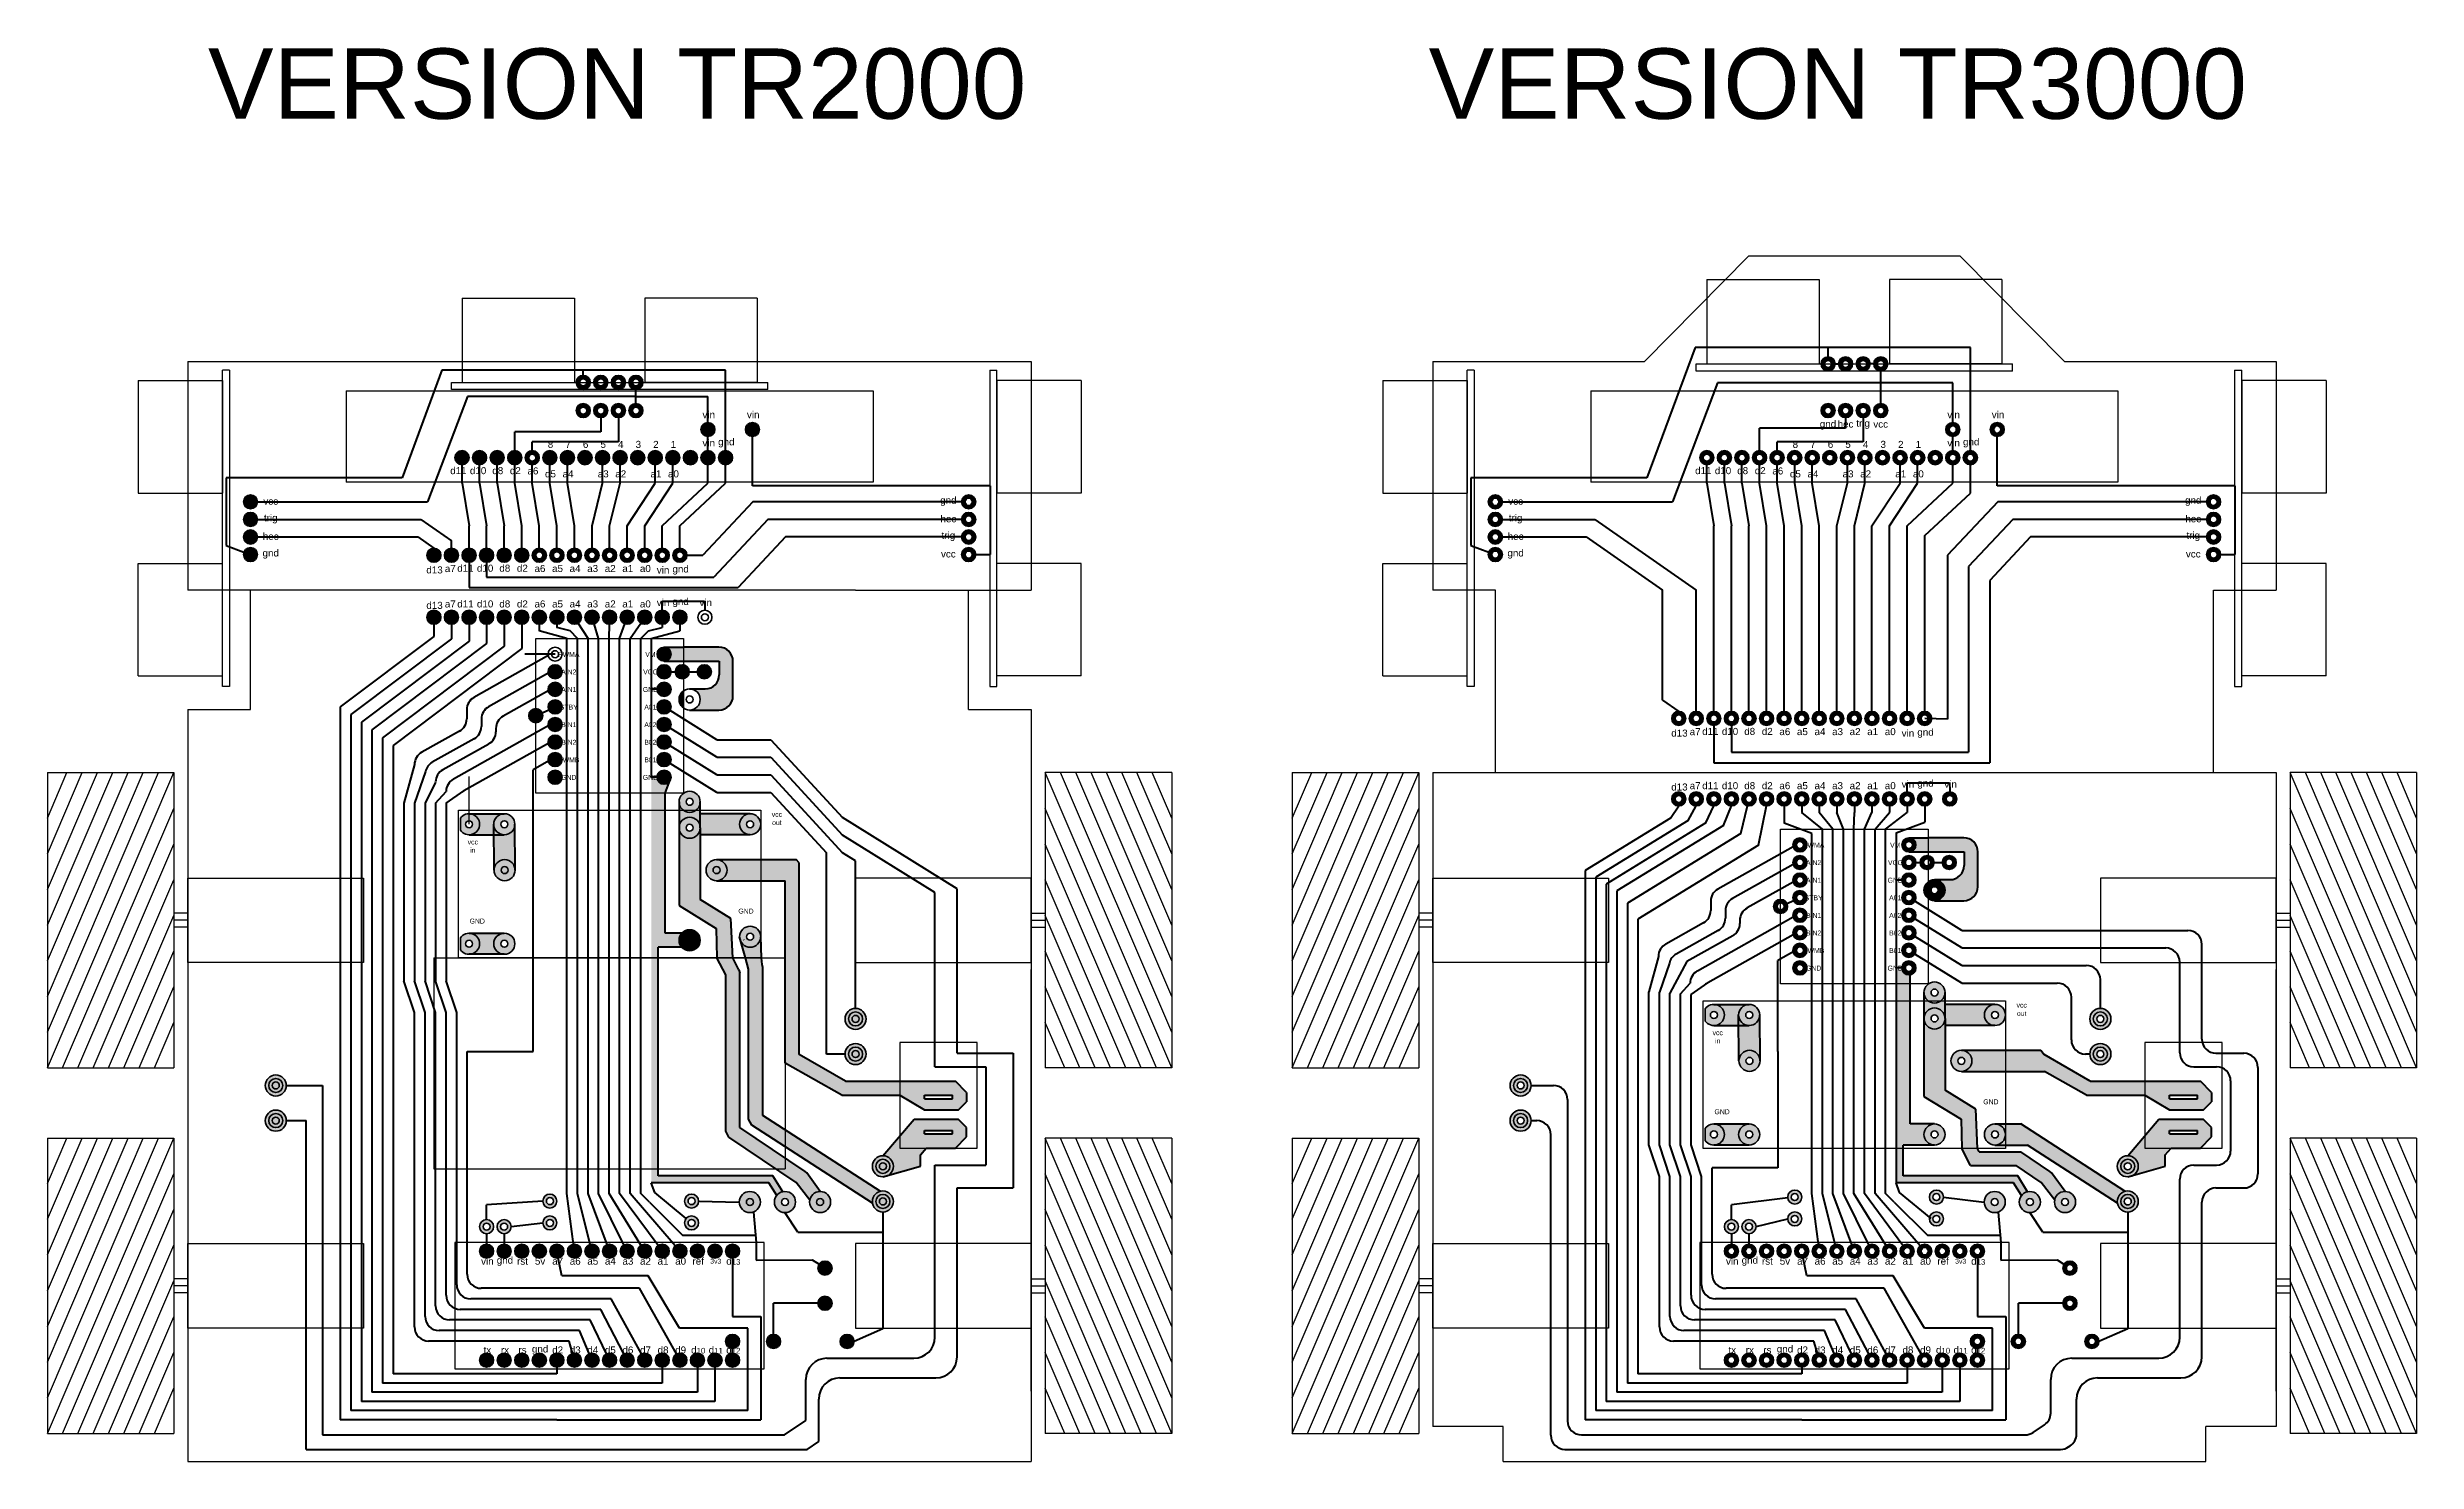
# Model space of a CAD drawing. Header units: millimetres. Extents: x 354 to 1075, y 97 to 298.
# Drawn here: x 559.4 to 896.5, y 96.8 to 298 of the extents above; entities that cross this region are included whole.
import ezdxf

# ---------------------------------------------------------------- set-up
doc = ezdxf.new("R2010")
doc.units = ezdxf.units.MM
for name, color, linetype, lineweight in [('alimentacion', 110, 'Continuous', 40), ('ribetes', 12, 'Continuous', 100), ('TALADRO', 210, 'Continuous', 35)]:
    doc.layers.add(name, color=color, linetype=linetype, lineweight=lineweight)
for name, color, linetype in [('motores', 160, 'Continuous'), ('placas', 80, 'Continuous'), ('ruedas', 160, 'Continuous')]:
    doc.layers.add(name, color=color, linetype=linetype)
doc.styles.get("Standard").update_dxf_attribs({"font": 'arial.ttf'})

msp = doc.modelspace()

# ---------------------------------------------------------------- texts
at = {"char_height": 10, "attachment_point": 1}
for s, insert in [('\\pi1.35;VERSION TR2000', (580.88, 297.86)), ('\\pi1.35;VERSION TR3000', (754.58, 297.86))]:
    msp.add_mtext_dynamic_manual_height_columns(s, width=118.4299, gutter_width=12.5, heights=[0], dxfattribs=dict(at, insert=insert))
at = {"layer": 'placas', "attachment_point": 5}
for s, insert, char_height in [('vin', (653.48, 245.77), 1), ('vin', (659.81, 245.77), 1), ('vin', (830.63, 245.77), 1), ('vin', (836.95, 245.77), 1), ('gnd', (812.75, 244.3), 1), ('hec', (815.25, 244.42), 1), ('trig', (817.75, 244.4), 1), ('vcc', (820.25, 244.42), 1), ('8', (630.96, 241.54), 1), ('7', (633.46, 241.54), 1), ('6', (635.96, 241.54), 1), ('5', (638.46, 241.54), 1), ('4', (640.96, 241.54), 1), ('3', (643.46, 241.54), 1), ('2', (645.96, 241.54), 1), ('1', (648.46, 241.54), 1), ('vin', (653.48, 241.76), 1), ('gnd', (655.98, 241.76), 1), ('8', (808.11, 241.54), 1), ('7', (810.61, 241.54), 1), ('6', (813.11, 241.54), 1), ('5', (815.61, 241.54), 1), ('4', (818.11, 241.54), 1), ('3', (820.61, 241.54), 1), ('2', (823.11, 241.54), 1), ('1', (825.61, 241.54), 1), ('vin', (830.63, 241.76), 1), ('gnd', (833.13, 241.76), 1), ('d11', (617.86, 237.8), 1), ('d10', (620.66, 237.8), 1), ('d8', (623.46, 237.8), 1), ('d2', (625.96, 237.8), 1), ('a6', (628.46, 237.76), 1), ('d5', (630.96, 237.34), 1), ('a4', (633.46, 237.34), 1), ('a3', (638.46, 237.34), 1), ('a2', (640.96, 237.34), 1), ('a1', (645.96, 237.34), 1), ('a0', (648.46, 237.34), 1), ('d11', (795.01, 237.8), 1), ('d10', (797.81, 237.8), 1), ('d8', (800.61, 237.8), 1), ('d2', (803.11, 237.8), 1), ('a6', (805.61, 237.76), 1), ('d5', (808.11, 237.34), 1), ('a4', (810.61, 237.34), 1), ('a3', (815.61, 237.34), 1), ('a2', (818.11, 237.34), 1), ('a1', (823.11, 237.34), 1), ('a0', (825.61, 237.34), 1), ('vcc', (591.15, 233.45), 1), ('gnd', (687.58, 233.45), 1), ('vcc', (768.3, 233.45), 1), ('gnd', (864.73, 233.45), 1), ('trig', (591.15, 230.95), 1), ('hec', (687.58, 230.95), 1), ('trig', (768.3, 230.95), 1), ('hec', (864.73, 230.95), 1), ('gnd', (591.15, 225.95), 1), ('hec', (591.15, 228.45), 1), ('vcc', (687.58, 225.95), 1), ('trig', (687.58, 228.45), 1), ('gnd', (768.3, 225.95), 1), ('hec', (768.3, 228.45), 1), ('vcc', (864.73, 225.95), 1), ('trig', (864.73, 228.45), 1), ('d13', (614.46, 223.68), 1), ('a7', (616.7, 223.87), 1), ('d11', (618.86, 223.92), 1), ('d10', (621.66, 223.92), 1), ('d8', (624.46, 223.92), 1), ('d2', (626.96, 223.92), 1), ('a6', (629.46, 223.88), 1), ('a5', (631.96, 223.88), 1), ('a4', (634.46, 223.88), 1), ('a3', (636.96, 223.88), 1), ('a2', (639.46, 223.88), 1), ('a1', (641.96, 223.88), 1), ('a0', (644.46, 223.88), 1), ('vin', (646.98, 223.67), 1), ('gnd', (649.48, 223.67), 1), ('d13', (614.46, 218.64), 1), ('a7', (616.7, 218.84), 1), ('d11', (618.86, 218.84), 1), ('d10', (621.66, 218.84), 1), ('d8', (624.46, 218.84), 1), ('d2', (626.96, 218.84), 1), ('a6', (629.46, 218.84), 1), ('a5', (631.96, 218.84), 1), ('a4', (634.46, 218.84), 1), ('a3', (636.96, 218.84), 1), ('a2', (639.46, 218.84), 1), ('a1', (641.96, 218.84), 1), ('a0', (644.46, 218.84), 1), ('vin', (646.98, 219.05), 1), ('gnd', (649.48, 219.05), 1), ('vin', (653.05, 219.05), 1), ('PWMA', (633.56, 211.67), 0.7), ('AIN2', (633.56, 209.17), 0.7), ('VCC', (645.18, 209.17), 0.7), ('VM', (645.18, 211.67), 0.7), ('AIN1', (633.56, 206.67), 0.7), ('GND', (645.18, 206.67), 0.7), ('STBY', (633.56, 204.17), 0.7), ('A01', (645.18, 204.17), 0.7), ('BIN1', (633.56, 201.67), 0.7), ('BIN2', (633.56, 199.17), 0.7), ('A02', (645.18, 201.67), 0.7), ('B02', (645.18, 199.17), 0.7), ('d13', (791.61, 200.47), 1), ('a7', (793.85, 200.67), 1), ('d11', (796.01, 200.71), 1), ('d10', (798.81, 200.71), 1), ('d8', (801.61, 200.71), 1), ('d2', (804.11, 200.71), 1), ('a6', (806.61, 200.68), 1), ('a5', (809.11, 200.68), 1), ('a4', (811.61, 200.68), 1), ('a3', (814.11, 200.68), 1), ('a2', (816.61, 200.68), 1), ('a1', (819.11, 200.68), 1), ('a0', (821.61, 200.68), 1), ('vin', (824.13, 200.46), 1), ('gnd', (826.63, 200.46), 1), ('PWMB', (633.56, 196.67), 0.7), ('B01', (645.18, 196.67), 0.7), ('GND', (633.56, 194.17), 0.7), ('GND', (645.18, 194.17), 0.7), ('d13', (791.61, 192.8), 1), ('a7', (793.85, 192.99), 1), ('d11', (796.01, 192.99), 1), ('d10', (798.81, 192.99), 1), ('d8', (801.61, 192.99), 1), ('d2', (804.11, 192.99), 1), ('a6', (806.61, 192.99), 1), ('a5', (809.11, 192.99), 1), ('a4', (811.61, 192.99), 1), ('a3', (814.11, 192.99), 1), ('a2', (816.61, 192.99), 1), ('a1', (819.11, 192.99), 1), ('a0', (821.61, 192.99), 1), ('vin', (824.13, 193.21), 1), ('gnd', (826.63, 193.21), 1), ('vin', (830.2, 193.21), 1), ('vcc out', (663.18, 188.32), 0.7), ('vcc in', (619.91, 184.4), 0.7), ('PWMA', (810.71, 184.54), 0.7), ('AIN2', (810.71, 182.04), 0.7), ('VCC', (822.32, 182.04), 0.7), ('VM', (822.32, 184.54), 0.7), ('AIN1', (810.71, 179.54), 0.7), ('GND', (822.32, 179.54), 0.7), ('GND', (658.78, 175.15), 0.7), ('STBY', (810.71, 177.04), 0.7), ('A01', (822.32, 177.04), 0.7), ('GND', (620.54, 173.73), 0.7), ('BIN1', (810.71, 174.54), 0.7), ('BIN2', (810.71, 172.04), 0.7), ('A02', (822.32, 174.54), 0.7), ('B02', (822.32, 172.04), 0.7), ('PWMB', (810.71, 169.54), 0.7), ('B01', (822.32, 169.54), 0.7), ('GND', (810.71, 167.04), 0.7), ('GND', (822.32, 167.04), 0.7), ('vcc out', (840.32, 161.19), 0.7), ('vcc in', (797.06, 157.27), 0.7), ('GND', (835.93, 148.02), 0.7), ('GND', (797.68, 146.61), 0.7), ('vin', (621.98, 125.35), 1), ('gnd', (624.48, 125.35), 1), ('rst', (626.98, 125.35), 1), ('5v', (629.48, 125.35), 1), ('a7', (631.98, 125.35), 1), ('a6', (634.48, 125.35), 1), ('a5', (636.98, 125.35), 1), ('a4', (639.48, 125.35), 1), ('a3', (641.98, 125.35), 1), ('a2', (644.48, 125.35), 1), ('a1', (646.98, 125.35), 1), ('a0', (649.48, 125.35), 1), ('ref', (651.98, 125.35), 1), ('3v3', (654.48, 125.35), 0.7), ('d{\\H0.8x;13}', (656.98, 125.35), 1), ('vin', (799.13, 125.35), 1), ('gnd', (801.63, 125.35), 1), ('rst', (804.13, 125.35), 1), ('5v', (806.63, 125.35), 1), ('a7', (809.13, 125.35), 1), ('a6', (811.63, 125.35), 1), ('a5', (814.13, 125.35), 1), ('a4', (816.63, 125.35), 1), ('a3', (819.13, 125.35), 1), ('a2', (821.63, 125.35), 1), ('a1', (824.13, 125.35), 1), ('a0', (826.63, 125.35), 1), ('ref', (829.13, 125.35), 1), ('3v3', (831.63, 125.35), 0.7), ('d{\\H0.8x;13}', (834.13, 125.35), 1), ('tx', (621.98, 112.72), 1), ('rx', (624.48, 112.72), 1), ('rs', (626.98, 112.72), 1), ('gnd', (629.48, 112.72), 1), ('d2', (631.98, 112.72), 1), ('d3', (634.48, 112.72), 1), ('d4', (636.98, 112.72), 1), ('d5', (639.48, 112.72), 1), ('d6', (641.98, 112.72), 1), ('d7', (644.48, 112.72), 1), ('d8', (646.98, 112.72), 1), ('d9', (649.48, 112.72), 1), ('d{\\H0.8x;10}', (651.98, 112.72), 1), ('d{\\H0.8x;11}', (654.48, 112.72), 1), ('d{\\H0.8x;12}', (656.98, 112.72), 1), ('tx', (799.13, 112.72), 1), ('rx', (801.63, 112.72), 1), ('rs', (804.13, 112.72), 1), ('gnd', (806.63, 112.72), 1), ('d2', (809.13, 112.72), 1), ('d3', (811.63, 112.72), 1), ('d4', (814.13, 112.72), 1), ('d5', (816.63, 112.72), 1), ('d6', (819.13, 112.72), 1), ('d7', (821.63, 112.72), 1), ('d8', (824.13, 112.72), 1), ('d9', (826.63, 112.72), 1), ('d{\\H0.8x;10}', (829.13, 112.72), 1), ('d{\\H0.8x;11}', (831.63, 112.72), 1), ('d{\\H0.8x;12}', (834.13, 112.72), 1)]:
    msp.add_mtext_dynamic_manual_height_columns(s, width=2.2173, gutter_width=12.5, heights=[0], dxfattribs=dict(at, insert=insert, char_height=char_height))

# ---------------------------------------------------------------- hatches: boundary and pattern name
at = {"layer": 'alimentacion'}
h = msp.add_hatch(color=256, dxfattribs=at)
h.dxf.hatch_style = 1
h.paths.add_polyline_path([(656.93, 210.7, 0.414214), (654.93, 212.7), (649.87, 212.7), (649.87, 210.7), (654.98, 210.7), (654.98, 208.76, -0.414214), (652.98, 206.76), (650.76, 206.76, -0.414214), (652.26, 205.26, -0.414214), (650.76, 203.76), (652.72, 203.76), (654.93, 203.76, 0.414214), (656.93, 205.76)])
h.paths.add_polyline_path([(649.87, 212.7), (647.12, 212.7, -0.414214), (648.12, 211.7, -0.414214), (647.12, 210.7), (649.43, 210.7), (649.87, 210.7)])
h = msp.add_hatch(color=256, dxfattribs=at)
h.dxf.hatch_style = 1
h.paths.add_polyline_path([(647.3, 191.95), (647.89, 193.56, -0.701288), (646.12, 194.2), (645.3, 194.2), (645.3, 136.5), (662.02, 136.5), (663.16, 134.7, -0.173629), (664.02, 135.23), (662.61, 137.5), (646.3, 137.5), (646.3, 170.01), (649.65, 170.01, -0.184483), (649.26, 171.01, -0.184483), (649.65, 172.01), (647.3, 172.01)])
h = msp.add_hatch(color=256, dxfattribs=at)
h.dxf.hatch_style = 1
h.paths.add_polyline_path([(652.26, 190.7, 1), (649.26, 190.7, 1)])
h.paths.add_polyline_path([(650.26, 190.7, -1), (651.26, 190.7, -1)], flags=16)
h.paths.add_polyline_path([(652.26, 190.7, -1), (649.26, 190.7), (649.26, 187.01, -1), (652.26, 187.01)])
h.paths.add_polyline_path([(649.26, 187.01, 1), (652.26, 187.01, 1)])
h.paths.add_polyline_path([(651.26, 187.01, -1), (650.26, 187.01, -1)], flags=16)
h = msp.add_hatch(color=256, dxfattribs=at)
h.dxf.hatch_style = 1
h.paths.add_polyline_path([(624.39, 189.01), (619.37, 189.01, -1), (619.37, 186.01), (624.39, 186.01, -0.414214), (622.89, 187.51, -0.414214)])
h.paths.add_polyline_path([(618.14, 188.37), (618.14, 186.65, 3.16825)])
h.paths.add_polyline_path([(619.87, 187.51, -1), (618.87, 187.51, -1)], flags=16)
h.paths.add_polyline_path([(622.89, 187.51, 0.414214), (624.39, 186.01, 0.414214), (625.89, 187.51, 1)])
h.paths.add_polyline_path([(624.89, 187.51, -1), (623.89, 187.51, -1)], flags=16)
h.paths.add_polyline_path([(618.14, 171.37), (618.14, 169.65, 3.16825)])
h.paths.add_polyline_path([(619.87, 170.51, -1), (618.87, 170.51, -1)], flags=16)
h.paths.add_polyline_path([(624.39, 172.01), (619.37, 172.01, -1), (619.37, 169.01), (624.39, 169.01, -0.414214), (622.89, 170.51, -0.414214)])
h.paths.add_polyline_path([(622.89, 170.51, 0.414214), (624.39, 169.01, 0.414214), (625.89, 170.51, 1)])
h.paths.add_polyline_path([(624.89, 170.51, -1), (623.89, 170.51, -1)], flags=16)
h = msp.add_hatch(color=256, dxfattribs=at)
h.dxf.hatch_style = 1
h.paths.add_polyline_path([(660.87, 187.51, 1), (657.87, 187.51, 1)])
h.paths.add_polyline_path([(658.87, 187.51, -1), (659.87, 187.51, -1)], flags=16)
h.paths.add_polyline_path([(657.87, 187.51, -0.414214), (659.37, 189.01), (652.26, 189.01), (652.26, 187.01), (652.26, 186.01), (659.37, 186.01, -0.414214)])
h.paths.add_polyline_path([(652.26, 187.01, -1), (649.26, 187.01), (649.26, 175.93), (654.54, 172.69), (654.63, 168.51), (655.89, 166.09), (655.89, 143.85), (656.33, 143.02), (665.93, 136.56), (667.86, 134.04, -0.360652), (669.33, 135.27), (667.42, 137.91), (667.18, 138.13), (657.89, 144.38), (657.89, 166.33), (657.78, 166.79), (656.89, 168.51), (656.63, 174.09), (652.26, 176.82)])
h = msp.add_hatch(color=256, dxfattribs=at)
h.dxf.hatch_style = 1
h.paths.add_polyline_path([(625.89, 187.53, -0.417974), (624.39, 186.01), (622.9, 186.01), (622.93, 180.96, -1), (625.93, 181)])
h.paths.add_polyline_path([(625.93, 180.98, 1), (622.93, 180.98, 1)])
h = msp.add_hatch(color=256, dxfattribs=at)
h.dxf.hatch_style = 1
h.paths.add_polyline_path([(834.08, 183.57, 0.414214), (832.08, 185.57), (827.01, 185.57), (827.01, 183.57), (832.12, 183.57), (832.12, 181.63, -0.414214), (830.12, 179.63), (827.91, 179.63, -0.414214), (829.41, 178.13, -0.414214), (827.91, 176.63), (829.87, 176.63), (832.08, 176.63, 0.414214), (834.08, 178.63)])
h.paths.add_polyline_path([(827.01, 185.57), (824.26, 185.57, -0.414214), (825.26, 184.57, -0.414214), (824.26, 183.57), (826.58, 183.57), (827.01, 183.57)])
h = msp.add_hatch(color=256, dxfattribs=at)
h.dxf.hatch_style = 1
h.paths.add_polyline_path([(656.09, 180.98, 1), (653.09, 180.98, 1)])
h.paths.add_polyline_path([(654.59, 182.48, -0.414214), (656.09, 180.98, -0.414214), (654.59, 179.48), (664.37, 179.48), (664.37, 168.51), (664.37, 153.51), (672.4, 148.95), (680.68, 148.95), (684.18, 146.89), (689.04, 146.89), (690.18, 148.03), (690.18, 149.36), (688.59, 150.95), (680.68, 150.95), (672.93, 150.95), (666.37, 154.74), (666.37, 168.51), (666.37, 182.01), (665.9, 182.48)])
h.paths.add_polyline_path([(684.18, 148.95), (688.18, 148.95), (688.18, 148.45), (684.18, 148.45)], flags=16)
h = msp.add_hatch(color=256, dxfattribs=at)
h.dxf.hatch_style = 1
h.paths.add_polyline_path([(652.26, 171.01, 1), (649.26, 171.01, 1)])
h = msp.add_hatch(color=256, dxfattribs=at)
h.dxf.hatch_style = 1
h.paths.add_polyline_path([(660.87, 171.51, 1), (657.87, 171.51), (658.08, 170.73, 0.759265)])
h.paths.add_polyline_path([(658.87, 171.51, -1), (659.87, 171.51, -1)], flags=16)
h.paths.add_polyline_path([(661.01, 168.51), (660.87, 171.51, -0.759265), (658.08, 170.73), (658.7, 168.51), (659.16, 166.89), (659.16, 145.56), (659.61, 144.72), (676.78, 133.62, -0.038962), (676.76, 133.85, -0.337974), (677.87, 135.3), (661.16, 146.1), (661.16, 167.12), (661.06, 167.55)])
h = msp.add_hatch(color=256, dxfattribs=at)
h.dxf.hatch_style = 1
h.paths.add_polyline_path([(824.45, 166.09, -0.46975), (823.26, 167.07), (822.45, 167.07), (822.45, 141.88), (822.45, 136.5), (839.17, 136.5), (840.3, 134.7, -0.173629), (841.16, 135.23), (839.76, 137.5), (823.45, 137.5), (823.45, 141.88), (827.91, 141.88, -0.414214), (826.41, 143.38, -0.414214), (827.91, 144.88), (824.45, 144.88)])
h = msp.add_hatch(color=256, dxfattribs=at)
h.dxf.hatch_style = 1
h.paths.add_polyline_path([(801.54, 161.88), (796.51, 161.88, -1), (796.51, 158.88), (801.54, 158.88, -0.414214), (800.04, 160.38, -0.414214)])
h.paths.add_polyline_path([(795.29, 161.24), (795.29, 159.52, 3.16825)])
h.paths.add_polyline_path([(797.01, 160.38, -1), (796.01, 160.38, -1)], flags=16)
h.paths.add_polyline_path([(800.04, 160.38, 0.414214), (801.54, 158.88, 0.414214), (803.04, 160.38, 1)])
h.paths.add_polyline_path([(802.04, 160.38, -1), (801.04, 160.38, -1)], flags=16)
h.paths.add_polyline_path([(795.29, 144.24), (795.29, 142.52, 3.16825)])
h.paths.add_polyline_path([(797.01, 143.38, -1), (796.01, 143.38, -1)], flags=16)
h.paths.add_polyline_path([(801.54, 144.88), (796.51, 144.88, -1), (796.51, 141.88), (801.54, 141.88, -0.414214), (800.04, 143.38, -0.414214)])
h.paths.add_polyline_path([(800.04, 143.38, 0.414214), (801.54, 141.88, 0.414214), (803.04, 143.38, 1)])
h.paths.add_polyline_path([(802.04, 143.38, -1), (801.04, 143.38, -1)], flags=16)
h = msp.add_hatch(color=256, dxfattribs=at)
h.dxf.hatch_style = 1
h.paths.add_polyline_path([(829.41, 163.57, 1), (826.41, 163.57, 1)])
h.paths.add_polyline_path([(827.41, 163.57, -1), (828.41, 163.57, -1)], flags=16)
h.paths.add_polyline_path([(829.41, 163.57, -1), (826.41, 163.57), (826.41, 159.88, -1), (829.41, 159.88)])
h.paths.add_polyline_path([(826.41, 159.88, 1), (829.41, 159.88, 1)])
h.paths.add_polyline_path([(828.41, 159.88, -1), (827.41, 159.88, -1)], flags=16)
h = msp.add_hatch(color=256, dxfattribs=at)
h.dxf.hatch_style = 1
h.paths.add_polyline_path([(838.01, 160.38, 1), (835.01, 160.38, 1)])
h.paths.add_polyline_path([(836.01, 160.38, -1), (837.01, 160.38, -1)], flags=16)
h.paths.add_polyline_path([(833.24, 153.85, 1), (830.24, 153.85, 1)])
h.paths.add_polyline_path([(831.24, 153.85, -1), (832.24, 153.85, -1)], flags=16)
h.paths.add_polyline_path([(826.41, 143.38, 1), (829.41, 143.38, 1)])
h.paths.add_polyline_path([(828.41, 143.38, -1), (827.41, 143.38, -1)], flags=16)
h.paths.add_polyline_path([(838.01, 143.38, 1), (835.01, 143.38, 1)])
h.paths.add_polyline_path([(836.01, 143.38, -1), (837.01, 143.38, -1)], flags=16)
h = msp.add_hatch(color=256, dxfattribs=at)
h.dxf.hatch_style = 1
h.paths.add_polyline_path([(835.01, 160.38, -0.414214), (836.51, 161.88), (829.41, 161.88), (829.41, 159.88), (829.41, 158.88), (836.51, 158.88, -0.414214)])
h = msp.add_hatch(color=256, dxfattribs=at)
h.dxf.hatch_style = 1
h.paths.add_polyline_path([(803.08, 153.87), (803.04, 160.4, -0.417974), (801.54, 158.88), (800.05, 158.88), (800.08, 153.83, -1)])
h.paths.add_polyline_path([(800.08, 153.85, 1), (803.08, 153.85, 1)])
h.paths.add_polyline_path([(802.08, 153.85, 1), (801.08, 153.85, 1)], flags=16)
h = msp.add_hatch(color=256, dxfattribs=at)
h.dxf.hatch_style = 1
h.paths.add_polyline_path([(829.41, 159.88, -1), (826.41, 159.88), (826.41, 148.8), (831.69, 145.56), (831.78, 141.38), (833.04, 138.96), (839.51, 138.96), (843.08, 136.56), (845.01, 134.04, -0.360652), (846.48, 135.27), (844.56, 137.91), (844.33, 138.13), (840.21, 140.9), (834.28, 140.9), (834.03, 141.38), (833.77, 146.96), (829.41, 149.69)])
h = msp.add_hatch(color=256, dxfattribs=at)
h.dxf.hatch_style = 1
h.paths.add_polyline_path([(843.51, 154.74), (843.05, 155.35), (831.74, 155.35, -0.414214), (833.24, 153.85, -0.414214), (831.74, 152.35), (843.56, 152.35), (849.55, 148.95), (857.83, 148.95), (861.33, 146.89), (866.18, 146.89), (867.33, 148.03), (867.33, 149.36), (865.74, 150.95), (857.83, 150.95), (850.08, 150.95)])
h.paths.add_polyline_path([(861.33, 148.95), (865.33, 148.95), (865.33, 148.45), (861.33, 148.45)], flags=16)
h = msp.add_hatch(color=256, dxfattribs=at)
h.dxf.hatch_style = 1
h.paths.add_polyline_path([(690.18, 143.03), (690.18, 144.36), (688.98, 145.57), (682.7, 145.57), (678.26, 140.35, -0.414214), (679.76, 138.85, -0.261174), (679.04, 137.57), (683.59, 138.85), (683.59, 140.49), (684.43, 141.45), (688.59, 141.45)])
h.paths.add_polyline_path([(684.18, 143.45), (684.18, 143.95), (688.18, 143.95), (688.18, 143.45)], flags=16)
h = msp.add_hatch(color=256, dxfattribs=at)
h.dxf.hatch_style = 1
h.paths.add_polyline_path([(861.57, 141.45), (865.74, 141.45), (867.33, 143.03), (867.33, 144.36), (866.12, 145.57), (859.84, 145.57), (855.41, 140.35, -0.414214), (856.91, 138.85, -0.261174), (856.19, 137.57), (860.74, 138.85), (860.74, 140.49)])
h.paths.add_polyline_path([(861.33, 143.45), (861.33, 143.95), (865.33, 143.95), (865.33, 143.45)], flags=16)
h = msp.add_hatch(color=256, dxfattribs=at)
h.dxf.hatch_style = 1
h.paths.add_polyline_path([(840.19, 144.88), (836.51, 144.88, -0.414214), (838.01, 143.38, -0.414214), (836.51, 141.88), (841.14, 141.88), (853.93, 133.62, -0.038962), (853.91, 133.85, -0.337974), (855.01, 135.3)])
at = {"layer": 'TALADRO'}
h = msp.add_hatch(color=256, dxfattribs=at)
h.dxf.hatch_style = 1
h.paths.add_polyline_path([(813.76, 252.99, 1), (811.76, 252.99, 1)])
h.paths.add_polyline_path([(812.26, 252.99, -1), (813.26, 252.99, -1)], flags=16)
h = msp.add_hatch(color=256, dxfattribs=at)
h.dxf.hatch_style = 1
h.paths.add_polyline_path([(816.26, 252.99, 1), (814.26, 252.99, 1)])
h.paths.add_polyline_path([(814.76, 252.99, -1), (815.76, 252.99, -1)], flags=16)
h = msp.add_hatch(color=256, dxfattribs=at)
h.dxf.hatch_style = 1
h.paths.add_polyline_path([(818.76, 252.99, 1), (816.76, 252.99, 1)])
h.paths.add_polyline_path([(817.26, 252.99, -1), (818.26, 252.99, -1)], flags=16)
h = msp.add_hatch(color=256, dxfattribs=at)
h.dxf.hatch_style = 1
h.paths.add_polyline_path([(821.26, 252.99, 1), (819.26, 252.99, 1)])
h.paths.add_polyline_path([(819.76, 252.99, -1), (820.76, 252.99, -1)], flags=16)
h = msp.add_hatch(color=256, dxfattribs=at)
h.dxf.hatch_style = 1
h.paths.add_polyline_path([(636.62, 250.36, 1), (634.62, 250.36, 1)])
h.paths.add_polyline_path([(636.12, 250.36, -1), (635.12, 250.36, -1)], flags=16)
h = msp.add_hatch(color=256, dxfattribs=at)
h.dxf.hatch_style = 1
h.paths.add_polyline_path([(639.12, 250.36, 1), (637.12, 250.36, 1)])
h.paths.add_polyline_path([(638.62, 250.36, -1), (637.62, 250.36, -1)], flags=16)
h = msp.add_hatch(color=256, dxfattribs=at)
h.dxf.hatch_style = 1
h.paths.add_polyline_path([(641.62, 250.36, 1), (639.62, 250.36, 1)])
h.paths.add_polyline_path([(641.12, 250.36, -1), (640.12, 250.36, -1)], flags=16)
h = msp.add_hatch(color=256, dxfattribs=at)
h.dxf.hatch_style = 1
h.paths.add_polyline_path([(644.12, 250.36, 1), (642.12, 250.36, 1)])
h.paths.add_polyline_path([(643.62, 250.36, -1), (642.62, 250.36, -1)], flags=16)
h = msp.add_hatch(color=256, dxfattribs=at)
h.dxf.hatch_style = 1
h.paths.add_polyline_path([(636.62, 246.35, 1), (634.62, 246.35, 1)])
h.paths.add_polyline_path([(636.12, 246.35, -1), (635.12, 246.35, -1)], flags=16)
h = msp.add_hatch(color=256, dxfattribs=at)
h.dxf.hatch_style = 1
h.paths.add_polyline_path([(639.12, 246.35, 1), (637.12, 246.35, 1)])
h.paths.add_polyline_path([(638.62, 246.35, -1), (637.62, 246.35, -1)], flags=16)
h = msp.add_hatch(color=256, dxfattribs=at)
h.dxf.hatch_style = 1
h.paths.add_polyline_path([(641.62, 246.35, 1), (639.62, 246.35, 1)])
h.paths.add_polyline_path([(641.12, 246.35, -1), (640.12, 246.35, -1)], flags=16)
h = msp.add_hatch(color=256, dxfattribs=at)
h.dxf.hatch_style = 1
h.paths.add_polyline_path([(644.12, 246.35, 1), (642.12, 246.35, 1)])
h.paths.add_polyline_path([(643.62, 246.35, -1), (642.62, 246.35, -1)], flags=16)
h = msp.add_hatch(color=256, dxfattribs=at)
h.dxf.hatch_style = 1
h.paths.add_polyline_path([(813.76, 246.35, 1), (811.76, 246.35, 1)])
h.paths.add_polyline_path([(813.26, 246.35, 1), (812.26, 246.35, 1)], flags=16)
h = msp.add_hatch(color=256, dxfattribs=at)
h.dxf.hatch_style = 1
h.paths.add_polyline_path([(816.26, 246.35, 1), (814.26, 246.35, 1)])
h.paths.add_polyline_path([(815.76, 246.35, 1), (814.76, 246.35, 1)], flags=16)
h = msp.add_hatch(color=256, dxfattribs=at)
h.dxf.hatch_style = 1
h.paths.add_polyline_path([(818.76, 246.35, 1), (816.76, 246.35, 1)])
h.paths.add_polyline_path([(818.26, 246.35, 1), (817.26, 246.35, 1)], flags=16)
h = msp.add_hatch(color=256, dxfattribs=at)
h.dxf.hatch_style = 1
h.paths.add_polyline_path([(821.26, 246.35, 1), (819.26, 246.35, 1)])
h.paths.add_polyline_path([(820.76, 246.35, 1), (819.76, 246.35, 1)], flags=16)
h = msp.add_hatch(color=256, dxfattribs=at)
h.dxf.hatch_style = 1
h.paths.add_polyline_path([(654.37, 243.66, -1), (652.37, 243.66, -1)])
h = msp.add_hatch(color=256, dxfattribs=at)
h.dxf.hatch_style = 1
h.paths.add_polyline_path([(660.69, 243.66, -1), (658.69, 243.66, -1)])
h = msp.add_hatch(color=256, dxfattribs=at)
h.dxf.hatch_style = 1
h.paths.add_polyline_path([(831.51, 243.66, 1), (829.51, 243.66, 1)])
h.paths.add_polyline_path([(831.01, 243.66, 1), (830.01, 243.66, 1)], flags=16)
h = msp.add_hatch(color=256, dxfattribs=at)
h.dxf.hatch_style = 1
h.paths.add_polyline_path([(837.84, 243.66, 1), (835.84, 243.66, 1)])
h.paths.add_polyline_path([(837.34, 243.66, 1), (836.34, 243.66, 1)], flags=16)
h = msp.add_hatch(color=256, dxfattribs=at)
h.dxf.hatch_style = 1
h.paths.add_polyline_path([(619.37, 239.65, -1), (617.37, 239.65, -1)])
h = msp.add_hatch(color=256, dxfattribs=at)
h.dxf.hatch_style = 1
h.paths.add_polyline_path([(621.87, 239.65, -1), (619.87, 239.65, -1)])
h = msp.add_hatch(color=256, dxfattribs=at)
h.dxf.hatch_style = 1
h.paths.add_polyline_path([(624.37, 239.65, -1), (622.37, 239.65, -1)])
h = msp.add_hatch(color=256, dxfattribs=at)
h.dxf.hatch_style = 1
h.paths.add_polyline_path([(626.87, 239.65, -1), (624.87, 239.65, -1)])
h = msp.add_hatch(color=256, dxfattribs=at)
h.dxf.hatch_style = 1
h.paths.add_polyline_path([(627.37, 239.65, 1), (629.37, 239.65, 1)])
h.paths.add_polyline_path([(628.87, 239.65, -1), (627.87, 239.65, -1)], flags=16)
h = msp.add_hatch(color=256, dxfattribs=at)
h.dxf.hatch_style = 1
h.paths.add_polyline_path([(631.87, 239.65, -1), (629.87, 239.65, -1)])
h = msp.add_hatch(color=256, dxfattribs=at)
h.dxf.hatch_style = 1
h.paths.add_polyline_path([(634.37, 239.65, -1), (632.37, 239.65, -1)])
h = msp.add_hatch(color=256, dxfattribs=at)
h.dxf.hatch_style = 1
h.paths.add_polyline_path([(636.87, 239.65, -1), (634.87, 239.65, -1)])
h = msp.add_hatch(color=256, dxfattribs=at)
h.dxf.hatch_style = 1
h.paths.add_polyline_path([(639.37, 239.65, -1), (637.37, 239.65, -1)])
h = msp.add_hatch(color=256, dxfattribs=at)
h.dxf.hatch_style = 1
h.paths.add_polyline_path([(641.87, 239.65, -1), (639.87, 239.65, -1)])
h = msp.add_hatch(color=256, dxfattribs=at)
h.dxf.hatch_style = 1
h.paths.add_polyline_path([(644.37, 239.65, -1), (642.37, 239.65, -1)])
h = msp.add_hatch(color=256, dxfattribs=at)
h.dxf.hatch_style = 1
h.paths.add_polyline_path([(646.87, 239.65, -1), (644.87, 239.65, -1)])
h = msp.add_hatch(color=256, dxfattribs=at)
h.dxf.hatch_style = 1
h.paths.add_polyline_path([(649.37, 239.65, -1), (647.37, 239.65, -1)])
h = msp.add_hatch(color=256, dxfattribs=at)
h.dxf.hatch_style = 1
h.paths.add_polyline_path([(651.87, 239.65, -1), (649.87, 239.65, -1)])
h = msp.add_hatch(color=256, dxfattribs=at)
h.dxf.hatch_style = 1
h.paths.add_polyline_path([(654.37, 239.65, -1), (652.37, 239.65, -1)])
h = msp.add_hatch(color=256, dxfattribs=at)
h.dxf.hatch_style = 1
h.paths.add_polyline_path([(656.87, 239.65, -1), (654.87, 239.65, -1)])
h = msp.add_hatch(color=256, dxfattribs=at)
h.dxf.hatch_style = 1
h.paths.add_polyline_path([(796.51, 239.65, 1), (794.51, 239.65, 1)])
h.paths.add_polyline_path([(796.01, 239.65, 1), (795.01, 239.65, 1)], flags=16)
h = msp.add_hatch(color=256, dxfattribs=at)
h.dxf.hatch_style = 1
h.paths.add_polyline_path([(799.01, 239.65, 1), (797.01, 239.65, 1)])
h.paths.add_polyline_path([(798.51, 239.65, 1), (797.51, 239.65, 1)], flags=16)
h = msp.add_hatch(color=256, dxfattribs=at)
h.dxf.hatch_style = 1
h.paths.add_polyline_path([(801.51, 239.65, 1), (799.51, 239.65, 1)])
h.paths.add_polyline_path([(801.01, 239.65, 1), (800.01, 239.65, 1)], flags=16)
h = msp.add_hatch(color=256, dxfattribs=at)
h.dxf.hatch_style = 1
h.paths.add_polyline_path([(804.01, 239.65, 1), (802.01, 239.65, 1)])
h.paths.add_polyline_path([(803.51, 239.65, 1), (802.51, 239.65, 1)], flags=16)
h = msp.add_hatch(color=256, dxfattribs=at)
h.dxf.hatch_style = 1
h.paths.add_polyline_path([(806.51, 239.65, 1), (804.51, 239.65, 1)])
h.paths.add_polyline_path([(806.01, 239.65, 1), (805.01, 239.65, 1)], flags=16)
h = msp.add_hatch(color=256, dxfattribs=at)
h.dxf.hatch_style = 1
h.paths.add_polyline_path([(809.01, 239.65, 1), (807.01, 239.65, 1)])
h.paths.add_polyline_path([(808.51, 239.65, 1), (807.51, 239.65, 1)], flags=16)
h = msp.add_hatch(color=256, dxfattribs=at)
h.dxf.hatch_style = 1
h.paths.add_polyline_path([(811.51, 239.65, 1), (809.51, 239.65, 1)])
h.paths.add_polyline_path([(811.01, 239.65, 1), (810.01, 239.65, 1)], flags=16)
h = msp.add_hatch(color=256, dxfattribs=at)
h.dxf.hatch_style = 1
h.paths.add_polyline_path([(814.01, 239.65, 1), (812.01, 239.65, 1)])
h.paths.add_polyline_path([(813.51, 239.65, 1), (812.51, 239.65, 1)], flags=16)
h = msp.add_hatch(color=256, dxfattribs=at)
h.dxf.hatch_style = 1
h.paths.add_polyline_path([(816.51, 239.65, 1), (814.51, 239.65, 1)])
h.paths.add_polyline_path([(816.01, 239.65, 1), (815.01, 239.65, 1)], flags=16)
h = msp.add_hatch(color=256, dxfattribs=at)
h.dxf.hatch_style = 1
h.paths.add_polyline_path([(819.01, 239.65, 1), (817.01, 239.65, 1)])
h.paths.add_polyline_path([(818.51, 239.65, 1), (817.51, 239.65, 1)], flags=16)
h = msp.add_hatch(color=256, dxfattribs=at)
h.dxf.hatch_style = 1
h.paths.add_polyline_path([(821.51, 239.65, 1), (819.51, 239.65, 1)])
h.paths.add_polyline_path([(821.01, 239.65, 1), (820.01, 239.65, 1)], flags=16)
h = msp.add_hatch(color=256, dxfattribs=at)
h.dxf.hatch_style = 1
h.paths.add_polyline_path([(824.01, 239.65, 1), (822.01, 239.65, 1)])
h.paths.add_polyline_path([(823.51, 239.65, 1), (822.51, 239.65, 1)], flags=16)
h = msp.add_hatch(color=256, dxfattribs=at)
h.dxf.hatch_style = 1
h.paths.add_polyline_path([(826.51, 239.65, 1), (824.51, 239.65, 1)])
h.paths.add_polyline_path([(826.01, 239.65, 1), (825.01, 239.65, 1)], flags=16)
h = msp.add_hatch(color=256, dxfattribs=at)
h.dxf.hatch_style = 1
h.paths.add_polyline_path([(829.01, 239.65, 1), (827.01, 239.65, 1)])
h.paths.add_polyline_path([(828.51, 239.65, 1), (827.51, 239.65, 1)], flags=16)
h = msp.add_hatch(color=256, dxfattribs=at)
h.dxf.hatch_style = 1
h.paths.add_polyline_path([(831.51, 239.65, 1), (829.51, 239.65, 1)])
h.paths.add_polyline_path([(831.01, 239.65, 1), (830.01, 239.65, 1)], flags=16)
h = msp.add_hatch(color=256, dxfattribs=at)
h.dxf.hatch_style = 1
h.paths.add_polyline_path([(834.01, 239.65, 1), (832.01, 239.65, 1)])
h.paths.add_polyline_path([(833.51, 239.65, 1), (832.51, 239.65, 1)], flags=16)
h = msp.add_hatch(color=256, dxfattribs=at)
h.dxf.hatch_style = 1
h.paths.add_polyline_path([(589.27, 233.37, -1), (587.27, 233.37, -1)])
h = msp.add_hatch(color=256, dxfattribs=at)
h.dxf.hatch_style = 1
h.paths.add_polyline_path([(691.47, 233.37, -1), (689.47, 233.37, -1)])
h.paths.add_polyline_path([(690.97, 233.37, -1), (689.97, 233.37, -1)], flags=16)
h = msp.add_hatch(color=256, dxfattribs=at)
h.dxf.hatch_style = 1
h.paths.add_polyline_path([(766.41, 233.37, 1), (764.41, 233.37, 1)])
h.paths.add_polyline_path([(765.91, 233.37, 1), (764.91, 233.37, 1)], flags=16)
h = msp.add_hatch(color=256, dxfattribs=at)
h.dxf.hatch_style = 1
h.paths.add_polyline_path([(868.62, 233.37, 1), (866.62, 233.37, 1)])
h.paths.add_polyline_path([(868.12, 233.37, 1), (867.12, 233.37, 1)], flags=16)
h = msp.add_hatch(color=256, dxfattribs=at)
h.dxf.hatch_style = 1
h.paths.add_polyline_path([(589.27, 230.87, -1), (587.27, 230.87, -1)])
h = msp.add_hatch(color=256, dxfattribs=at)
h.dxf.hatch_style = 1
h.paths.add_polyline_path([(589.27, 228.37, -1), (587.27, 228.37, -1)])
h = msp.add_hatch(color=256, dxfattribs=at)
h.dxf.hatch_style = 1
h.paths.add_polyline_path([(691.47, 230.87, -1), (689.47, 230.87, -1)])
h.paths.add_polyline_path([(690.97, 230.87, -1), (689.97, 230.87, -1)], flags=16)
h = msp.add_hatch(color=256, dxfattribs=at)
h.dxf.hatch_style = 1
h.paths.add_polyline_path([(691.47, 228.37, -1), (689.47, 228.37, -1)])
h.paths.add_polyline_path([(690.97, 228.37, -1), (689.97, 228.37, -1)], flags=16)
h = msp.add_hatch(color=256, dxfattribs=at)
h.dxf.hatch_style = 1
h.paths.add_polyline_path([(766.41, 230.87, 1), (764.41, 230.87, 1)])
h.paths.add_polyline_path([(765.91, 230.87, 1), (764.91, 230.87, 1)], flags=16)
h = msp.add_hatch(color=256, dxfattribs=at)
h.dxf.hatch_style = 1
h.paths.add_polyline_path([(766.41, 228.37, 1), (764.41, 228.37, 1)])
h.paths.add_polyline_path([(765.91, 228.37, 1), (764.91, 228.37, 1)], flags=16)
h = msp.add_hatch(color=256, dxfattribs=at)
h.dxf.hatch_style = 1
h.paths.add_polyline_path([(868.62, 230.87, 1), (866.62, 230.87, 1)])
h.paths.add_polyline_path([(868.12, 230.87, 1), (867.12, 230.87, 1)], flags=16)
h = msp.add_hatch(color=256, dxfattribs=at)
h.dxf.hatch_style = 1
h.paths.add_polyline_path([(868.62, 228.37, 1), (866.62, 228.37, 1)])
h.paths.add_polyline_path([(868.12, 228.37, 1), (867.12, 228.37, 1)], flags=16)
h = msp.add_hatch(color=256, dxfattribs=at)
h.dxf.hatch_style = 1
h.paths.add_polyline_path([(589.27, 225.87, -1), (587.27, 225.87, -1)])
h = msp.add_hatch(color=256, dxfattribs=at)
h.dxf.hatch_style = 1
h.paths.add_polyline_path([(615.37, 225.77, -1), (613.37, 225.77, -1)])
h = msp.add_hatch(color=256, dxfattribs=at)
h.dxf.hatch_style = 1
h.paths.add_polyline_path([(617.87, 225.77, -1), (615.87, 225.77, -1)])
h = msp.add_hatch(color=256, dxfattribs=at)
h.dxf.hatch_style = 1
h.paths.add_polyline_path([(620.37, 225.77, -1), (618.37, 225.77, -1)])
h = msp.add_hatch(color=256, dxfattribs=at)
h.dxf.hatch_style = 1
h.paths.add_polyline_path([(622.87, 225.77, -1), (620.87, 225.77, -1)])
h = msp.add_hatch(color=256, dxfattribs=at)
h.dxf.hatch_style = 1
h.paths.add_polyline_path([(625.37, 225.77, -1), (623.37, 225.77, -1)])
h = msp.add_hatch(color=256, dxfattribs=at)
h.dxf.hatch_style = 1
h.paths.add_polyline_path([(627.87, 225.77, -1), (625.87, 225.77, -1)])
h = msp.add_hatch(color=256, dxfattribs=at)
h.dxf.hatch_style = 1
h.paths.add_polyline_path([(628.37, 225.77, 1), (630.37, 225.77, 1)])
h.paths.add_polyline_path([(629.87, 225.77, -1), (628.87, 225.77, -1)], flags=16)
h = msp.add_hatch(color=256, dxfattribs=at)
h.dxf.hatch_style = 1
h.paths.add_polyline_path([(630.87, 225.77, 1), (632.87, 225.77, 1)])
h.paths.add_polyline_path([(632.37, 225.77, -1), (631.37, 225.77, -1)], flags=16)
h = msp.add_hatch(color=256, dxfattribs=at)
h.dxf.hatch_style = 1
h.paths.add_polyline_path([(633.37, 225.77, 1), (635.37, 225.77, 1)])
h.paths.add_polyline_path([(634.87, 225.77, -1), (633.87, 225.77, -1)], flags=16)
h = msp.add_hatch(color=256, dxfattribs=at)
h.dxf.hatch_style = 1
h.paths.add_polyline_path([(635.87, 225.77, 1), (637.87, 225.77, 1)])
h.paths.add_polyline_path([(637.37, 225.77, -1), (636.37, 225.77, -1)], flags=16)
h = msp.add_hatch(color=256, dxfattribs=at)
h.dxf.hatch_style = 1
h.paths.add_polyline_path([(638.37, 225.77, 1), (640.37, 225.77, 1)])
h.paths.add_polyline_path([(639.87, 225.77, -1), (638.87, 225.77, -1)], flags=16)
h = msp.add_hatch(color=256, dxfattribs=at)
h.dxf.hatch_style = 1
h.paths.add_polyline_path([(640.87, 225.77, 1), (642.87, 225.77, 1)])
h.paths.add_polyline_path([(642.37, 225.77, -1), (641.37, 225.77, -1)], flags=16)
h = msp.add_hatch(color=256, dxfattribs=at)
h.dxf.hatch_style = 1
h.paths.add_polyline_path([(643.37, 225.77, 1), (645.37, 225.77, 1)])
h.paths.add_polyline_path([(644.87, 225.77, -1), (643.87, 225.77, -1)], flags=16)
h = msp.add_hatch(color=256, dxfattribs=at)
h.dxf.hatch_style = 1
h.paths.add_polyline_path([(645.87, 225.77, 1), (647.87, 225.77, 1)])
h.paths.add_polyline_path([(647.37, 225.77, -1), (646.37, 225.77, -1)], flags=16)
h = msp.add_hatch(color=256, dxfattribs=at)
h.dxf.hatch_style = 1
h.paths.add_polyline_path([(648.37, 225.77, 1), (650.37, 225.77, 1)])
h.paths.add_polyline_path([(649.87, 225.77, -1), (648.87, 225.77, -1)], flags=16)
h = msp.add_hatch(color=256, dxfattribs=at)
h.dxf.hatch_style = 1
h.paths.add_polyline_path([(691.47, 225.87, -1), (689.47, 225.87, -1)])
h.paths.add_polyline_path([(690.97, 225.87, -1), (689.97, 225.87, -1)], flags=16)
h = msp.add_hatch(color=256, dxfattribs=at)
h.dxf.hatch_style = 1
h.paths.add_polyline_path([(766.41, 225.87, 1), (764.41, 225.87, 1)])
h.paths.add_polyline_path([(765.91, 225.87, 1), (764.91, 225.87, 1)], flags=16)
h = msp.add_hatch(color=256, dxfattribs=at)
h.dxf.hatch_style = 1
h.paths.add_polyline_path([(868.62, 225.87, 1), (866.62, 225.87, 1)])
h.paths.add_polyline_path([(868.12, 225.87, 1), (867.12, 225.87, 1)], flags=16)
h = msp.add_hatch(color=256, dxfattribs=at)
h.dxf.hatch_style = 1
h.paths.add_polyline_path([(615.37, 216.95, -1), (613.37, 216.95, -1)])
h = msp.add_hatch(color=256, dxfattribs=at)
h.dxf.hatch_style = 1
h.paths.add_polyline_path([(617.87, 216.95, -1), (615.87, 216.95, -1)])
h = msp.add_hatch(color=256, dxfattribs=at)
h.dxf.hatch_style = 1
h.paths.add_polyline_path([(620.37, 216.95, -1), (618.37, 216.95, -1)])
h = msp.add_hatch(color=256, dxfattribs=at)
h.dxf.hatch_style = 1
h.paths.add_polyline_path([(622.87, 216.95, -1), (620.87, 216.95, -1)])
h = msp.add_hatch(color=256, dxfattribs=at)
h.dxf.hatch_style = 1
h.paths.add_polyline_path([(625.37, 216.95, -1), (623.37, 216.95, -1)])
h = msp.add_hatch(color=256, dxfattribs=at)
h.dxf.hatch_style = 1
h.paths.add_polyline_path([(627.87, 216.95, -1), (625.87, 216.95, -1)])
h = msp.add_hatch(color=256, dxfattribs=at)
h.dxf.hatch_style = 1
h.paths.add_polyline_path([(630.37, 216.95, -1), (628.37, 216.95, -1)])
h = msp.add_hatch(color=256, dxfattribs=at)
h.dxf.hatch_style = 1
h.paths.add_polyline_path([(632.87, 216.95, -1), (630.87, 216.95, -1)])
h = msp.add_hatch(color=256, dxfattribs=at)
h.dxf.hatch_style = 1
h.paths.add_polyline_path([(635.37, 216.95, -1), (633.37, 216.95, -1)])
h = msp.add_hatch(color=256, dxfattribs=at)
h.dxf.hatch_style = 1
h.paths.add_polyline_path([(637.87, 216.95, -1), (635.87, 216.95, -1)])
h = msp.add_hatch(color=256, dxfattribs=at)
h.dxf.hatch_style = 1
h.paths.add_polyline_path([(640.37, 216.95, -1), (638.37, 216.95, -1)])
h = msp.add_hatch(color=256, dxfattribs=at)
h.dxf.hatch_style = 1
h.paths.add_polyline_path([(642.87, 216.95, -1), (640.87, 216.95, -1)])
h = msp.add_hatch(color=256, dxfattribs=at)
h.dxf.hatch_style = 1
h.paths.add_polyline_path([(645.37, 216.95, -1), (643.37, 216.95, -1)])
h = msp.add_hatch(color=256, dxfattribs=at)
h.dxf.hatch_style = 1
h.paths.add_polyline_path([(647.87, 216.95, -1), (645.87, 216.95, -1)])
h = msp.add_hatch(color=256, dxfattribs=at)
h.dxf.hatch_style = 1
h.paths.add_polyline_path([(650.37, 216.95, -1), (648.37, 216.95, -1)])
h = msp.add_hatch(color=256, dxfattribs=at)
h.dxf.hatch_style = 1
h.paths.add_polyline_path([(648.12, 211.7, -1), (646.12, 211.7, -1)])
h = msp.add_hatch(color=256, dxfattribs=at)
h.dxf.hatch_style = 1
h.paths.add_polyline_path([(632.62, 209.2, -1), (630.62, 209.2, -1)])
h = msp.add_hatch(color=256, dxfattribs=at)
h.dxf.hatch_style = 1
h.paths.add_polyline_path([(648.12, 209.2, -1), (646.12, 209.2, -1)])
h = msp.add_hatch(color=256, dxfattribs=at)
h.dxf.hatch_style = 1
h.paths.add_polyline_path([(650.71, 209.2, -1), (648.71, 209.2, -1)])
h = msp.add_hatch(color=256, dxfattribs=at)
h.dxf.hatch_style = 1
h.paths.add_polyline_path([(653.85, 209.2, -1), (651.85, 209.2, -1)])
h = msp.add_hatch(color=256, dxfattribs=at)
h.dxf.hatch_style = 1
h.paths.add_polyline_path([(632.62, 206.7, -1), (630.62, 206.7, -1)])
h = msp.add_hatch(color=256, dxfattribs=at)
h.dxf.hatch_style = 1
h.paths.add_polyline_path([(648.12, 206.7, -1), (646.12, 206.7, -1)])
h = msp.add_hatch(color=256, dxfattribs=at)
h.dxf.hatch_style = 1
h.paths.add_polyline_path([(652.26, 205.26, 0.61711), (649.87, 206.47), (649.87, 204.06, 0.61711)], flags=17)
h.paths.add_polyline_path([(652.26, 205.26, 1), (649.26, 205.26, 1)])
h = msp.add_hatch(color=256, dxfattribs=at)
h.dxf.hatch_style = 1
h.paths.add_polyline_path([(629.87, 202.95, -1), (627.87, 202.95, -1)])
h = msp.add_hatch(color=256, dxfattribs=at)
h.dxf.hatch_style = 1
h.paths.add_polyline_path([(632.62, 204.2, -1), (630.62, 204.2, -1)])
h = msp.add_hatch(color=256, dxfattribs=at)
h.dxf.hatch_style = 1
h.paths.add_polyline_path([(632.62, 201.7, -1), (630.62, 201.7, -1)])
h = msp.add_hatch(color=256, dxfattribs=at)
h.dxf.hatch_style = 1
h.paths.add_polyline_path([(648.12, 204.2, -1), (646.12, 204.2, -1)])
h = msp.add_hatch(color=256, dxfattribs=at)
h.dxf.hatch_style = 1
h.paths.add_polyline_path([(648.12, 201.7, -1), (646.12, 201.7, -1)])
h = msp.add_hatch(color=256, dxfattribs=at)
h.dxf.hatch_style = 1
h.paths.add_polyline_path([(792.51, 202.56, 1), (790.51, 202.56, 1)])
h.paths.add_polyline_path([(791.01, 202.56, -1), (792.01, 202.56, -1)], flags=16)
h = msp.add_hatch(color=256, dxfattribs=at)
h.dxf.hatch_style = 1
h.paths.add_polyline_path([(795.01, 202.56, 1), (793.01, 202.56, 1)])
h.paths.add_polyline_path([(793.51, 202.56, -1), (794.51, 202.56, -1)], flags=16)
h = msp.add_hatch(color=256, dxfattribs=at)
h.dxf.hatch_style = 1
h.paths.add_polyline_path([(797.51, 202.56, 1), (795.51, 202.56, 1)])
h.paths.add_polyline_path([(796.01, 202.56, -1), (797.01, 202.56, -1)], flags=16)
h = msp.add_hatch(color=256, dxfattribs=at)
h.dxf.hatch_style = 1
h.paths.add_polyline_path([(800.01, 202.56, 1), (798.01, 202.56, 1)])
h.paths.add_polyline_path([(798.51, 202.56, -1), (799.51, 202.56, -1)], flags=16)
h = msp.add_hatch(color=256, dxfattribs=at)
h.dxf.hatch_style = 1
h.paths.add_polyline_path([(802.51, 202.56, 1), (800.51, 202.56, 1)])
h.paths.add_polyline_path([(801.01, 202.56, -1), (802.01, 202.56, -1)], flags=16)
h = msp.add_hatch(color=256, dxfattribs=at)
h.dxf.hatch_style = 1
h.paths.add_polyline_path([(805.01, 202.56, 1), (803.01, 202.56, 1)])
h.paths.add_polyline_path([(803.51, 202.56, -1), (804.51, 202.56, -1)], flags=16)
h = msp.add_hatch(color=256, dxfattribs=at)
h.dxf.hatch_style = 1
h.paths.add_polyline_path([(805.51, 202.56, 1), (807.51, 202.56, 1)])
h.paths.add_polyline_path([(807.01, 202.56, -1), (806.01, 202.56, -1)], flags=16)
h = msp.add_hatch(color=256, dxfattribs=at)
h.dxf.hatch_style = 1
h.paths.add_polyline_path([(808.01, 202.56, 1), (810.01, 202.56, 1)])
h.paths.add_polyline_path([(809.51, 202.56, -1), (808.51, 202.56, -1)], flags=16)
h = msp.add_hatch(color=256, dxfattribs=at)
h.dxf.hatch_style = 1
h.paths.add_polyline_path([(810.51, 202.56, 1), (812.51, 202.56, 1)])
h.paths.add_polyline_path([(812.01, 202.56, -1), (811.01, 202.56, -1)], flags=16)
h = msp.add_hatch(color=256, dxfattribs=at)
h.dxf.hatch_style = 1
h.paths.add_polyline_path([(813.01, 202.56, 1), (815.01, 202.56, 1)])
h.paths.add_polyline_path([(814.51, 202.56, -1), (813.51, 202.56, -1)], flags=16)
h = msp.add_hatch(color=256, dxfattribs=at)
h.dxf.hatch_style = 1
h.paths.add_polyline_path([(815.51, 202.56, 1), (817.51, 202.56, 1)])
h.paths.add_polyline_path([(817.01, 202.56, -1), (816.01, 202.56, -1)], flags=16)
h = msp.add_hatch(color=256, dxfattribs=at)
h.dxf.hatch_style = 1
h.paths.add_polyline_path([(818.01, 202.56, 1), (820.01, 202.56, 1)])
h.paths.add_polyline_path([(819.51, 202.56, -1), (818.51, 202.56, -1)], flags=16)
h = msp.add_hatch(color=256, dxfattribs=at)
h.dxf.hatch_style = 1
h.paths.add_polyline_path([(820.51, 202.56, 1), (822.51, 202.56, 1)])
h.paths.add_polyline_path([(822.01, 202.56, -1), (821.01, 202.56, -1)], flags=16)
h = msp.add_hatch(color=256, dxfattribs=at)
h.dxf.hatch_style = 1
h.paths.add_polyline_path([(823.01, 202.56, 1), (825.01, 202.56, 1)])
h.paths.add_polyline_path([(824.51, 202.56, -1), (823.51, 202.56, -1)], flags=16)
h = msp.add_hatch(color=256, dxfattribs=at)
h.dxf.hatch_style = 1
h.paths.add_polyline_path([(825.51, 202.56, 1), (827.51, 202.56, 1)])
h.paths.add_polyline_path([(827.01, 202.56, -1), (826.01, 202.56, -1)], flags=16)
h = msp.add_hatch(color=256, dxfattribs=at)
h.dxf.hatch_style = 1
h.paths.add_polyline_path([(632.62, 199.2, -1), (630.62, 199.2, -1)])
h = msp.add_hatch(color=256, dxfattribs=at)
h.dxf.hatch_style = 1
h.paths.add_polyline_path([(648.12, 199.2, -1), (646.12, 199.2, -1)])
h = msp.add_hatch(color=256, dxfattribs=at)
h.dxf.hatch_style = 1
h.paths.add_polyline_path([(632.62, 196.7, -1), (630.62, 196.7, -1)])
h = msp.add_hatch(color=256, dxfattribs=at)
h.dxf.hatch_style = 1
h.paths.add_polyline_path([(648.12, 196.7, -1), (646.12, 196.7, -1)])
h = msp.add_hatch(color=256, dxfattribs=at)
h.dxf.hatch_style = 1
h.paths.add_polyline_path([(632.62, 194.2, -1), (630.62, 194.2, -1)])
h = msp.add_hatch(color=256, dxfattribs=at)
h.dxf.hatch_style = 1
h.paths.add_polyline_path([(648.12, 194.2, -1), (646.12, 194.2, -1)])
h = msp.add_hatch(color=256, dxfattribs=at)
h.dxf.hatch_style = 1
h.paths.add_polyline_path([(792.51, 191.11, 1), (790.51, 191.11, 1)])
h.paths.add_polyline_path([(791.01, 191.11, -1), (792.01, 191.11, -1)], flags=16)
h = msp.add_hatch(color=256, dxfattribs=at)
h.dxf.hatch_style = 1
h.paths.add_polyline_path([(795.01, 191.11, 1), (793.01, 191.11, 1)])
h.paths.add_polyline_path([(793.51, 191.11, -1), (794.51, 191.11, -1)], flags=16)
h = msp.add_hatch(color=256, dxfattribs=at)
h.dxf.hatch_style = 1
h.paths.add_polyline_path([(797.51, 191.11, 1), (795.51, 191.11, 1)])
h.paths.add_polyline_path([(796.01, 191.11, -1), (797.01, 191.11, -1)], flags=16)
h = msp.add_hatch(color=256, dxfattribs=at)
h.dxf.hatch_style = 1
h.paths.add_polyline_path([(800.01, 191.11, 1), (798.01, 191.11, 1)])
h.paths.add_polyline_path([(798.51, 191.11, -1), (799.51, 191.11, -1)], flags=16)
h = msp.add_hatch(color=256, dxfattribs=at)
h.dxf.hatch_style = 1
h.paths.add_polyline_path([(802.51, 191.11, 1), (800.51, 191.11, 1)])
h.paths.add_polyline_path([(801.01, 191.11, -1), (802.01, 191.11, -1)], flags=16)
h = msp.add_hatch(color=256, dxfattribs=at)
h.dxf.hatch_style = 1
h.paths.add_polyline_path([(805.01, 191.11, 1), (803.01, 191.11, 1)])
h.paths.add_polyline_path([(803.51, 191.11, -1), (804.51, 191.11, -1)], flags=16)
h = msp.add_hatch(color=256, dxfattribs=at)
h.dxf.hatch_style = 1
h.paths.add_polyline_path([(807.51, 191.11, 1), (805.51, 191.11, 1)])
h.paths.add_polyline_path([(806.01, 191.11, -1), (807.01, 191.11, -1)], flags=16)
h = msp.add_hatch(color=256, dxfattribs=at)
h.dxf.hatch_style = 1
h.paths.add_polyline_path([(810.01, 191.11, 1), (808.01, 191.11, 1)])
h.paths.add_polyline_path([(808.51, 191.11, -1), (809.51, 191.11, -1)], flags=16)
h = msp.add_hatch(color=256, dxfattribs=at)
h.dxf.hatch_style = 1
h.paths.add_polyline_path([(812.51, 191.11, 1), (810.51, 191.11, 1)])
h.paths.add_polyline_path([(811.01, 191.11, -1), (812.01, 191.11, -1)], flags=16)
h = msp.add_hatch(color=256, dxfattribs=at)
h.dxf.hatch_style = 1
h.paths.add_polyline_path([(815.01, 191.11, 1), (813.01, 191.11, 1)])
h.paths.add_polyline_path([(813.51, 191.11, -1), (814.51, 191.11, -1)], flags=16)
h = msp.add_hatch(color=256, dxfattribs=at)
h.dxf.hatch_style = 1
h.paths.add_polyline_path([(817.51, 191.11, 1), (815.51, 191.11, 1)])
h.paths.add_polyline_path([(816.01, 191.11, -1), (817.01, 191.11, -1)], flags=16)
h = msp.add_hatch(color=256, dxfattribs=at)
h.dxf.hatch_style = 1
h.paths.add_polyline_path([(820.01, 191.11, 1), (818.01, 191.11, 1)])
h.paths.add_polyline_path([(818.51, 191.11, -1), (819.51, 191.11, -1)], flags=16)
h = msp.add_hatch(color=256, dxfattribs=at)
h.dxf.hatch_style = 1
h.paths.add_polyline_path([(822.51, 191.11, 1), (820.51, 191.11, 1)])
h.paths.add_polyline_path([(821.01, 191.11, -1), (822.01, 191.11, -1)], flags=16)
h = msp.add_hatch(color=256, dxfattribs=at)
h.dxf.hatch_style = 1
h.paths.add_polyline_path([(825.01, 191.11, 1), (823.01, 191.11, 1)])
h.paths.add_polyline_path([(823.51, 191.11, -1), (824.51, 191.11, -1)], flags=16)
h = msp.add_hatch(color=256, dxfattribs=at)
h.dxf.hatch_style = 1
h.paths.add_polyline_path([(827.51, 191.11, 1), (825.51, 191.11, 1)])
h.paths.add_polyline_path([(826.01, 191.11, -1), (827.01, 191.11, -1)], flags=16)
h = msp.add_hatch(color=256, dxfattribs=at)
h.dxf.hatch_style = 1
h.paths.add_polyline_path([(831.08, 191.11, 1), (829.08, 191.11, 1)])
h.paths.add_polyline_path([(829.58, 191.11, -1), (830.58, 191.11, -1)], flags=16)
h = msp.add_hatch(color=256, dxfattribs=at)
h.dxf.hatch_style = 1
h.paths.add_polyline_path([(809.76, 184.57, 1), (807.76, 184.57, 1)])
h.paths.add_polyline_path([(808.26, 184.57, -1), (809.26, 184.57, -1)], flags=16)
h = msp.add_hatch(color=256, dxfattribs=at)
h.dxf.hatch_style = 1
h.paths.add_polyline_path([(825.26, 184.57, 1), (823.26, 184.57, 1)])
h.paths.add_polyline_path([(823.76, 184.57, -1), (824.76, 184.57, -1)], flags=16)
h = msp.add_hatch(color=256, dxfattribs=at)
h.dxf.hatch_style = 1
h.paths.add_polyline_path([(809.76, 182.07, 1), (807.76, 182.07, 1)])
h.paths.add_polyline_path([(808.26, 182.07, -1), (809.26, 182.07, -1)], flags=16)
h = msp.add_hatch(color=256, dxfattribs=at)
h.dxf.hatch_style = 1
h.paths.add_polyline_path([(825.26, 182.07, 1), (823.26, 182.07, 1)])
h.paths.add_polyline_path([(823.76, 182.07, -1), (824.76, 182.07, -1)], flags=16)
h = msp.add_hatch(color=256, dxfattribs=at)
h.dxf.hatch_style = 1
h.paths.add_polyline_path([(827.85, 182.07, 1), (825.85, 182.07, 1)])
h.paths.add_polyline_path([(826.35, 182.07, -1), (827.35, 182.07, -1)], flags=16)
h = msp.add_hatch(color=256, dxfattribs=at)
h.dxf.hatch_style = 1
h.paths.add_polyline_path([(831, 182.07, 1), (829, 182.07, 1)])
h.paths.add_polyline_path([(829.5, 182.07, -1), (830.5, 182.07, -1)], flags=16)
h = msp.add_hatch(color=256, dxfattribs=at)
h.dxf.hatch_style = 1
h.paths.add_polyline_path([(809.76, 179.57, 1), (807.76, 179.57, 1)])
h.paths.add_polyline_path([(808.26, 179.57, -1), (809.26, 179.57, -1)], flags=16)
h = msp.add_hatch(color=256, dxfattribs=at)
h.dxf.hatch_style = 1
h.paths.add_polyline_path([(825.26, 179.57, 1), (823.26, 179.57, 1)])
h.paths.add_polyline_path([(823.76, 179.57, -1), (824.76, 179.57, -1)], flags=16)
h = msp.add_hatch(color=256, dxfattribs=at)
h.dxf.hatch_style = 1
h.paths.add_polyline_path([(827.01, 179.34), (827.01, 176.93, 0.61711), (829.41, 178.13, 0.61711)])
h.paths.add_polyline_path([(827.41, 178.13, -1), (828.41, 178.13, -1)], flags=16)
h.paths.add_polyline_path([(827.01, 179.34, 0.236774), (826.41, 178.13, 0.236774), (827.01, 176.93)])
h = msp.add_hatch(color=256, dxfattribs=at)
h.dxf.hatch_style = 1
h.paths.add_polyline_path([(807.01, 175.82, 1), (805.01, 175.82, 1)])
h.paths.add_polyline_path([(805.51, 175.82, -1), (806.51, 175.82, -1)], flags=16)
h = msp.add_hatch(color=256, dxfattribs=at)
h.dxf.hatch_style = 1
h.paths.add_polyline_path([(809.76, 177.07, 1), (807.76, 177.07, 1)])
h.paths.add_polyline_path([(808.26, 177.07, -1), (809.26, 177.07, -1)], flags=16)
h = msp.add_hatch(color=256, dxfattribs=at)
h.dxf.hatch_style = 1
h.paths.add_polyline_path([(809.76, 174.57, 1), (807.76, 174.57, 1)])
h.paths.add_polyline_path([(808.26, 174.57, -1), (809.26, 174.57, -1)], flags=16)
h = msp.add_hatch(color=256, dxfattribs=at)
h.dxf.hatch_style = 1
h.paths.add_polyline_path([(825.26, 177.07, 1), (823.26, 177.07, 1)])
h.paths.add_polyline_path([(823.76, 177.07, -1), (824.76, 177.07, -1)], flags=16)
h = msp.add_hatch(color=256, dxfattribs=at)
h.dxf.hatch_style = 1
h.paths.add_polyline_path([(825.26, 174.57, 1), (823.26, 174.57, 1)])
h.paths.add_polyline_path([(823.76, 174.57, -1), (824.76, 174.57, -1)], flags=16)
h = msp.add_hatch(color=256, dxfattribs=at)
h.dxf.hatch_style = 1
h.paths.add_polyline_path([(809.76, 172.07, 1), (807.76, 172.07, 1)])
h.paths.add_polyline_path([(808.26, 172.07, -1), (809.26, 172.07, -1)], flags=16)
h = msp.add_hatch(color=256, dxfattribs=at)
h.dxf.hatch_style = 1
h.paths.add_polyline_path([(825.26, 172.07, 1), (823.26, 172.07, 1)])
h.paths.add_polyline_path([(823.76, 172.07, -1), (824.76, 172.07, -1)], flags=16)
h = msp.add_hatch(color=256, dxfattribs=at)
h.dxf.hatch_style = 1
h.paths.add_polyline_path([(809.76, 169.57, 1), (807.76, 169.57, 1)])
h.paths.add_polyline_path([(808.26, 169.57, -1), (809.26, 169.57, -1)], flags=16)
h = msp.add_hatch(color=256, dxfattribs=at)
h.dxf.hatch_style = 1
h.paths.add_polyline_path([(825.26, 169.57, 1), (823.26, 169.57, 1)])
h.paths.add_polyline_path([(823.76, 169.57, -1), (824.76, 169.57, -1)], flags=16)
h = msp.add_hatch(color=256, dxfattribs=at)
h.dxf.hatch_style = 1
h.paths.add_polyline_path([(809.76, 167.07, 1), (807.76, 167.07, 1)])
h.paths.add_polyline_path([(808.26, 167.07, -1), (809.26, 167.07, -1)], flags=16)
h = msp.add_hatch(color=256, dxfattribs=at)
h.dxf.hatch_style = 1
h.paths.add_polyline_path([(825.26, 167.07, 1), (823.26, 167.07, 1)])
h.paths.add_polyline_path([(823.76, 167.07, -1), (824.76, 167.07, -1)], flags=16)
h = msp.add_hatch(color=256, dxfattribs=at)
h.dxf.hatch_style = 1
h.paths.add_polyline_path([(673.37, 159.82, -0.414214), (674.37, 160.82), (674.37, 161.32, 0.414214), (672.87, 159.82, 1), (675.87, 159.82, 0.414214), (674.37, 161.32), (674.37, 160.82, -0.414214), (675.37, 159.82, -1)])
h.paths.add_polyline_path([(675.37, 154.82, -1), (673.37, 154.82), (672.87, 154.82, 1), (675.87, 154.82, 1), (672.87, 154.82), (673.37, 154.82, -1)])
h = msp.add_hatch(color=256, dxfattribs=at)
h.dxf.hatch_style = 1
h.paths.add_polyline_path([(675.37, 159.82, 1), (673.37, 159.82, 1)])
h.paths.add_polyline_path([(675.37, 154.82, 1), (673.37, 154.82, 1)])
h = msp.add_hatch(color=256, dxfattribs=at)
h.dxf.hatch_style = 1
h.paths.add_polyline_path([(850.51, 159.82, -0.414214), (851.51, 160.82), (851.51, 161.32, 0.414214), (850.01, 159.82, 1), (853.01, 159.82, 0.414214), (851.51, 161.32), (851.51, 160.82, -0.414214), (852.51, 159.82, -1)])
h.paths.add_polyline_path([(852.51, 154.82, -1), (850.51, 154.82), (850.01, 154.82, 1), (853.01, 154.82, 1), (850.01, 154.82), (850.51, 154.82, -1)])
h = msp.add_hatch(color=256, dxfattribs=at)
h.dxf.hatch_style = 1
h.paths.add_polyline_path([(852.51, 159.82, 1), (850.51, 159.82, 1)])
h.paths.add_polyline_path([(852.01, 159.82, 1), (851.01, 159.82, 1)], flags=16)
h.paths.add_polyline_path([(852.51, 154.82, 1), (850.51, 154.82, 1)])
h.paths.add_polyline_path([(852.01, 154.82, 1), (851.01, 154.82, 1)], flags=16)
h = msp.add_hatch(color=256, dxfattribs=at)
h.dxf.hatch_style = 1
h.paths.add_polyline_path([(590.87, 150.35, -0.414214), (591.87, 151.35), (591.87, 151.85, 0.414214), (590.37, 150.35, 1), (593.37, 150.35, 0.414214), (591.87, 151.85), (591.87, 151.35, -0.414214), (592.87, 150.35, -1)])
h.paths.add_polyline_path([(592.87, 145.35, -1), (590.87, 145.35), (590.37, 145.35, 1), (593.37, 145.35, 1), (590.37, 145.35), (590.87, 145.35, -1)])
h = msp.add_hatch(color=256, dxfattribs=at)
h.dxf.hatch_style = 1
h.paths.add_polyline_path([(768.01, 150.35, -0.414214), (769.01, 151.35), (769.01, 151.85, 0.414214), (767.51, 150.35, 1), (770.51, 150.35, 0.414214), (769.01, 151.85), (769.01, 151.35, -0.414214), (770.01, 150.35, -1)])
h.paths.add_polyline_path([(770.01, 145.35, -1), (768.01, 145.35), (767.51, 145.35, 1), (770.51, 145.35, 1), (767.51, 145.35), (768.01, 145.35, -1)])
h = msp.add_hatch(color=256, dxfattribs=at)
h.dxf.hatch_style = 1
h.paths.add_polyline_path([(592.87, 150.35, 1), (590.87, 150.35, 1)])
h.paths.add_polyline_path([(592.87, 145.35, 1), (590.87, 145.35, 1)])
h = msp.add_hatch(color=256, dxfattribs=at)
h.dxf.hatch_style = 1
h.paths.add_polyline_path([(770.01, 150.35, 1), (768.01, 150.35, 1)])
h.paths.add_polyline_path([(769.51, 150.35, 1), (768.51, 150.35, 1)], flags=16)
h.paths.add_polyline_path([(770.01, 145.35, 1), (768.01, 145.35, 1)])
h.paths.add_polyline_path([(769.51, 145.35, 1), (768.51, 145.35, 1)], flags=16)
h = msp.add_hatch(color=256, dxfattribs=at)
h.dxf.hatch_style = 1
h.paths.add_polyline_path([(677.26, 138.85, -0.414214), (678.26, 139.85), (678.26, 140.35, 0.414214), (676.76, 138.85, 1), (679.76, 138.85, 0.414214), (678.26, 140.35), (678.26, 139.85, -0.414214), (679.26, 138.85, -1)])
h.paths.add_polyline_path([(679.26, 133.85, -1), (677.26, 133.85), (676.76, 133.85, 1), (679.76, 133.85, 1), (676.76, 133.85), (677.26, 133.85, -1)])
h = msp.add_hatch(color=256, dxfattribs=at)
h.dxf.hatch_style = 1
h.paths.add_polyline_path([(679.26, 138.85, 1), (677.26, 138.85, 1)])
h.paths.add_polyline_path([(679.26, 133.85, 1), (677.26, 133.85, 1)])
h = msp.add_hatch(color=256, dxfattribs=at)
h.dxf.hatch_style = 1
h.paths.add_polyline_path([(854.41, 138.85, -0.414214), (855.41, 139.85), (855.41, 140.35, 0.414214), (853.91, 138.85, 1), (856.91, 138.85, 0.414214), (855.41, 140.35), (855.41, 139.85, -0.414214), (856.41, 138.85, -1)])
h.paths.add_polyline_path([(856.41, 133.85, -1), (854.41, 133.85), (853.91, 133.85, 1), (856.91, 133.85, 1), (853.91, 133.85), (854.41, 133.85, -1)])
h = msp.add_hatch(color=256, dxfattribs=at)
h.dxf.hatch_style = 1
h.paths.add_polyline_path([(856.41, 138.85, 1), (854.41, 138.85, 1)])
h.paths.add_polyline_path([(855.91, 138.85, 1), (854.91, 138.85, 1)], flags=16)
h.paths.add_polyline_path([(856.41, 133.85, 1), (854.41, 133.85, 1)])
h.paths.add_polyline_path([(855.91, 133.85, 1), (854.91, 133.85, 1)], flags=16)
h = msp.add_hatch(color=256, dxfattribs=at)
h.dxf.hatch_style = 1
h.paths.add_polyline_path([(620.87, 130.27, 1), (622.87, 130.27, 1)])
h.paths.add_polyline_path([(622.37, 130.27, -1), (621.37, 130.27, -1)], flags=16)
h.paths.add_polyline_path([(625.36, 130.27, 1), (623.36, 130.27, 1)])
h.paths.add_polyline_path([(623.86, 130.27, -1), (624.86, 130.27, -1)], flags=16)
h.paths.add_polyline_path([(629.87, 130.8, 1), (631.87, 130.8, 1)])
h.paths.add_polyline_path([(631.37, 130.8, -1), (630.37, 130.8, -1)], flags=16)
h.paths.add_polyline_path([(631.87, 133.9, 1), (629.87, 133.9, 1)])
h.paths.add_polyline_path([(630.37, 133.9, -1), (631.37, 133.9, -1)], flags=16)
h.paths.add_polyline_path([(652.03, 133.9, 1), (650.03, 133.9, 1)])
h.paths.add_polyline_path([(650.53, 133.9, -1), (651.53, 133.9, -1)], flags=16)
h.paths.add_polyline_path([(650.03, 130.8, 1), (652.03, 130.8, 1)])
h.paths.add_polyline_path([(651.53, 130.8, -1), (650.53, 130.8, -1)], flags=16)
h = msp.add_hatch(color=256, dxfattribs=at)
h.dxf.hatch_style = 1
h.paths.add_polyline_path([(660.83, 133.77, 1), (657.83, 133.77, 1)])
h.paths.add_polyline_path([(665.83, 133.77, 1), (662.83, 133.77, 1)])
h.paths.add_polyline_path([(664.83, 133.77, -1), (663.83, 133.77, -1)], flags=16)
h.paths.add_polyline_path([(670.83, 133.77, 1), (667.83, 133.77, 1)])
h = msp.add_hatch(color=256, dxfattribs=at)
h.dxf.hatch_style = 1
h.paths.add_polyline_path([(798.01, 130.27, 1), (800.01, 130.27, 1)])
h.paths.add_polyline_path([(799.51, 130.27, -1), (798.51, 130.27, -1)], flags=16)
h.paths.add_polyline_path([(802.51, 130.27, 1), (800.51, 130.27, 1)])
h.paths.add_polyline_path([(801.01, 130.27, -1), (802.01, 130.27, -1)], flags=16)
h.paths.add_polyline_path([(809.02, 131.37, 1), (807.02, 131.37, 1)])
h.paths.add_polyline_path([(808.52, 131.37, 1), (807.52, 131.37, 1)], flags=16)
h.paths.add_polyline_path([(807.02, 134.48, 1), (809.02, 134.48, 1)])
h.paths.add_polyline_path([(807.52, 134.48, -1), (808.52, 134.48, -1)], flags=16)
h.paths.add_polyline_path([(827.18, 134.48, 1), (829.18, 134.48, 1)])
h.paths.add_polyline_path([(827.68, 134.48, -1), (828.68, 134.48, -1)], flags=16)
h.paths.add_polyline_path([(827.18, 131.37, 1), (829.18, 131.37, 1)])
h.paths.add_polyline_path([(827.68, 131.37, 1), (828.68, 131.37, 1)], flags=16)
h = msp.add_hatch(color=256, dxfattribs=at)
h.dxf.hatch_style = 1
h.paths.add_polyline_path([(834.98, 133.77, 1), (837.98, 133.77, 1)])
h.paths.add_polyline_path([(836.98, 133.77, 1), (835.98, 133.77, 1)], flags=16)
h.paths.add_polyline_path([(842.98, 133.77, 1), (839.98, 133.77, 1)])
h.paths.add_polyline_path([(841.98, 133.77, 1), (840.98, 133.77, 1)], flags=16)
h.paths.add_polyline_path([(847.98, 133.77, 1), (844.98, 133.77, 1)])
h.paths.add_polyline_path([(846.98, 133.77, -1), (845.98, 133.77, -1)], flags=16)
h = msp.add_hatch(color=256, dxfattribs=at)
h.dxf.hatch_style = 1
h.paths.add_polyline_path([(622.87, 126.78, -1), (620.87, 126.78, -1)])
h = msp.add_hatch(color=256, dxfattribs=at)
h.dxf.hatch_style = 1
h.paths.add_polyline_path([(625.37, 126.78, -1), (623.37, 126.78, -1)])
h = msp.add_hatch(color=256, dxfattribs=at)
h.dxf.hatch_style = 1
h.paths.add_polyline_path([(627.87, 126.78, -1), (625.87, 126.78, -1)])
h = msp.add_hatch(color=256, dxfattribs=at)
h.dxf.hatch_style = 1
h.paths.add_polyline_path([(630.37, 126.78, -1), (628.37, 126.78, -1)])
h = msp.add_hatch(color=256, dxfattribs=at)
h.dxf.hatch_style = 1
h.paths.add_polyline_path([(632.87, 126.78, -1), (630.87, 126.78, -1)])
h = msp.add_hatch(color=256, dxfattribs=at)
h.dxf.hatch_style = 1
h.paths.add_polyline_path([(635.37, 126.78, -1), (633.37, 126.78, -1)])
h = msp.add_hatch(color=256, dxfattribs=at)
h.dxf.hatch_style = 1
h.paths.add_polyline_path([(637.87, 126.78, -1), (635.87, 126.78, -1)])
h = msp.add_hatch(color=256, dxfattribs=at)
h.dxf.hatch_style = 1
h.paths.add_polyline_path([(640.37, 126.78, -1), (638.37, 126.78, -1)])
h = msp.add_hatch(color=256, dxfattribs=at)
h.dxf.hatch_style = 1
h.paths.add_polyline_path([(642.87, 126.78, -1), (640.87, 126.78, -1)])
h = msp.add_hatch(color=256, dxfattribs=at)
h.dxf.hatch_style = 1
h.paths.add_polyline_path([(645.37, 126.78, -1), (643.37, 126.78, -1)])
h = msp.add_hatch(color=256, dxfattribs=at)
h.dxf.hatch_style = 1
h.paths.add_polyline_path([(647.87, 126.78, -1), (645.87, 126.78, -1)])
h = msp.add_hatch(color=256, dxfattribs=at)
h.dxf.hatch_style = 1
h.paths.add_polyline_path([(650.37, 126.78, -1), (648.37, 126.78, -1)])
h = msp.add_hatch(color=256, dxfattribs=at)
h.dxf.hatch_style = 1
h.paths.add_polyline_path([(652.87, 126.78, -1), (650.87, 126.78, -1)])
h = msp.add_hatch(color=256, dxfattribs=at)
h.dxf.hatch_style = 1
h.paths.add_polyline_path([(655.37, 126.78, -1), (653.37, 126.78, -1)])
h = msp.add_hatch(color=256, dxfattribs=at)
h.dxf.hatch_style = 1
h.paths.add_polyline_path([(657.87, 126.78, -1), (655.87, 126.78, -1)])
h = msp.add_hatch(color=256, dxfattribs=at)
h.dxf.hatch_style = 1
h.paths.add_polyline_path([(671.02, 124.37, -1), (669.02, 124.37, -1)])
h = msp.add_hatch(color=256, dxfattribs=at)
h.dxf.hatch_style = 1
h.paths.add_polyline_path([(800.01, 126.78, 1), (798.01, 126.78, 1)])
h.paths.add_polyline_path([(799.51, 126.78, 1), (798.51, 126.78, 1)], flags=16)
h = msp.add_hatch(color=256, dxfattribs=at)
h.dxf.hatch_style = 1
h.paths.add_polyline_path([(802.51, 126.78, 1), (800.51, 126.78, 1)])
h.paths.add_polyline_path([(802.01, 126.78, 1), (801.01, 126.78, 1)], flags=16)
h = msp.add_hatch(color=256, dxfattribs=at)
h.dxf.hatch_style = 1
h.paths.add_polyline_path([(805.01, 126.78, 1), (803.01, 126.78, 1)])
h.paths.add_polyline_path([(804.51, 126.78, 1), (803.51, 126.78, 1)], flags=16)
h = msp.add_hatch(color=256, dxfattribs=at)
h.dxf.hatch_style = 1
h.paths.add_polyline_path([(807.51, 126.78, 1), (805.51, 126.78, 1)])
h.paths.add_polyline_path([(807.01, 126.78, 1), (806.01, 126.78, 1)], flags=16)
h = msp.add_hatch(color=256, dxfattribs=at)
h.dxf.hatch_style = 1
h.paths.add_polyline_path([(810.01, 126.78, 1), (808.01, 126.78, 1)])
h.paths.add_polyline_path([(809.51, 126.78, 1), (808.51, 126.78, 1)], flags=16)
h = msp.add_hatch(color=256, dxfattribs=at)
h.dxf.hatch_style = 1
h.paths.add_polyline_path([(812.51, 126.78, 1), (810.51, 126.78, 1)])
h.paths.add_polyline_path([(812.01, 126.78, 1), (811.01, 126.78, 1)], flags=16)
h = msp.add_hatch(color=256, dxfattribs=at)
h.dxf.hatch_style = 1
h.paths.add_polyline_path([(815.01, 126.78, 1), (813.01, 126.78, 1)])
h.paths.add_polyline_path([(814.51, 126.78, 1), (813.51, 126.78, 1)], flags=16)
h = msp.add_hatch(color=256, dxfattribs=at)
h.dxf.hatch_style = 1
h.paths.add_polyline_path([(817.51, 126.78, 1), (815.51, 126.78, 1)])
h.paths.add_polyline_path([(817.01, 126.78, 1), (816.01, 126.78, 1)], flags=16)
h = msp.add_hatch(color=256, dxfattribs=at)
h.dxf.hatch_style = 1
h.paths.add_polyline_path([(820.01, 126.78, 1), (818.01, 126.78, 1)])
h.paths.add_polyline_path([(819.51, 126.78, 1), (818.51, 126.78, 1)], flags=16)
h = msp.add_hatch(color=256, dxfattribs=at)
h.dxf.hatch_style = 1
h.paths.add_polyline_path([(822.51, 126.78, 1), (820.51, 126.78, 1)])
h.paths.add_polyline_path([(822.01, 126.78, 1), (821.01, 126.78, 1)], flags=16)
h = msp.add_hatch(color=256, dxfattribs=at)
h.dxf.hatch_style = 1
h.paths.add_polyline_path([(825.01, 126.78, 1), (823.01, 126.78, 1)])
h.paths.add_polyline_path([(824.51, 126.78, 1), (823.51, 126.78, 1)], flags=16)
h = msp.add_hatch(color=256, dxfattribs=at)
h.dxf.hatch_style = 1
h.paths.add_polyline_path([(827.51, 126.78, 1), (825.51, 126.78, 1)])
h.paths.add_polyline_path([(827.01, 126.78, 1), (826.01, 126.78, 1)], flags=16)
h = msp.add_hatch(color=256, dxfattribs=at)
h.dxf.hatch_style = 1
h.paths.add_polyline_path([(830.01, 126.78, 1), (828.01, 126.78, 1)])
h.paths.add_polyline_path([(829.51, 126.78, 1), (828.51, 126.78, 1)], flags=16)
h = msp.add_hatch(color=256, dxfattribs=at)
h.dxf.hatch_style = 1
h.paths.add_polyline_path([(832.51, 126.78, 1), (830.51, 126.78, 1)])
h.paths.add_polyline_path([(832.01, 126.78, 1), (831.01, 126.78, 1)], flags=16)
h = msp.add_hatch(color=256, dxfattribs=at)
h.dxf.hatch_style = 1
h.paths.add_polyline_path([(835.01, 126.78, 1), (833.01, 126.78, 1)])
h.paths.add_polyline_path([(834.51, 126.78, 1), (833.51, 126.78, 1)], flags=16)
h = msp.add_hatch(color=256, dxfattribs=at)
h.dxf.hatch_style = 1
h.paths.add_polyline_path([(848.17, 124.37, 1), (846.17, 124.37, 1)])
h.paths.add_polyline_path([(847.67, 124.37, 1), (846.67, 124.37, 1)], flags=16)
h = msp.add_hatch(color=256, dxfattribs=at)
h.dxf.hatch_style = 1
h.paths.add_polyline_path([(671.02, 119.37, -1), (669.02, 119.37, -1)])
h = msp.add_hatch(color=256, dxfattribs=at)
h.dxf.hatch_style = 1
h.paths.add_polyline_path([(848.17, 119.37, 1), (846.17, 119.37, 1)])
h.paths.add_polyline_path([(847.67, 119.37, 1), (846.67, 119.37, 1)], flags=16)
h = msp.add_hatch(color=256, dxfattribs=at)
h.dxf.hatch_style = 1
h.paths.add_polyline_path([(657.87, 113.95, -1), (655.87, 113.95, -1)])
h = msp.add_hatch(color=256, dxfattribs=at)
h.dxf.hatch_style = 1
h.paths.add_polyline_path([(663.7, 113.94, -1), (661.7, 113.94, -1)])
h = msp.add_hatch(color=256, dxfattribs=at)
h.dxf.hatch_style = 1
h.paths.add_polyline_path([(674.17, 113.94, -1), (672.17, 113.94, -1)])
h = msp.add_hatch(color=256, dxfattribs=at)
h.dxf.hatch_style = 1
h.paths.add_polyline_path([(835.01, 113.95, 1), (833.01, 113.95, 1)])
h.paths.add_polyline_path([(834.51, 113.95, 1), (833.51, 113.95, 1)], flags=16)
h = msp.add_hatch(color=256, dxfattribs=at)
h.dxf.hatch_style = 1
h.paths.add_polyline_path([(840.84, 113.94, 1), (838.84, 113.94, 1)])
h.paths.add_polyline_path([(840.34, 113.94, 1), (839.34, 113.94, 1)], flags=16)
h = msp.add_hatch(color=256, dxfattribs=at)
h.dxf.hatch_style = 1
h.paths.add_polyline_path([(851.31, 113.94, 1), (849.31, 113.94, 1)])
h.paths.add_polyline_path([(850.81, 113.94, 1), (849.81, 113.94, 1)], flags=16)
h = msp.add_hatch(color=256, dxfattribs=at)
h.dxf.hatch_style = 1
h.paths.add_polyline_path([(622.87, 111.28, -1), (620.87, 111.28, -1)])
h = msp.add_hatch(color=256, dxfattribs=at)
h.dxf.hatch_style = 1
h.paths.add_polyline_path([(625.37, 111.28, -1), (623.37, 111.28, -1)])
h = msp.add_hatch(color=256, dxfattribs=at)
h.dxf.hatch_style = 1
h.paths.add_polyline_path([(627.87, 111.28, -1), (625.87, 111.28, -1)])
h = msp.add_hatch(color=256, dxfattribs=at)
h.dxf.hatch_style = 1
h.paths.add_polyline_path([(630.37, 111.28, -1), (628.37, 111.28, -1)])
h = msp.add_hatch(color=256, dxfattribs=at)
h.dxf.hatch_style = 1
h.paths.add_polyline_path([(632.87, 111.28, -1), (630.87, 111.28, -1)])
h = msp.add_hatch(color=256, dxfattribs=at)
h.dxf.hatch_style = 1
h.paths.add_polyline_path([(635.37, 111.28, -1), (633.37, 111.28, -1)])
h = msp.add_hatch(color=256, dxfattribs=at)
h.dxf.hatch_style = 1
h.paths.add_polyline_path([(637.87, 111.28, -1), (635.87, 111.28, -1)])
h = msp.add_hatch(color=256, dxfattribs=at)
h.dxf.hatch_style = 1
h.paths.add_polyline_path([(640.37, 111.28, -1), (638.37, 111.28, -1)])
h = msp.add_hatch(color=256, dxfattribs=at)
h.dxf.hatch_style = 1
h.paths.add_polyline_path([(642.87, 111.28, -1), (640.87, 111.28, -1)])
h = msp.add_hatch(color=256, dxfattribs=at)
h.dxf.hatch_style = 1
h.paths.add_polyline_path([(645.37, 111.28, -1), (643.37, 111.28, -1)])
h = msp.add_hatch(color=256, dxfattribs=at)
h.dxf.hatch_style = 1
h.paths.add_polyline_path([(647.87, 111.28, -1), (645.87, 111.28, -1)])
h = msp.add_hatch(color=256, dxfattribs=at)
h.dxf.hatch_style = 1
h.paths.add_polyline_path([(650.37, 111.28, -1), (648.37, 111.28, -1)])
h = msp.add_hatch(color=256, dxfattribs=at)
h.dxf.hatch_style = 1
h.paths.add_polyline_path([(652.87, 111.28, -1), (650.87, 111.28, -1)])
h = msp.add_hatch(color=256, dxfattribs=at)
h.dxf.hatch_style = 1
h.paths.add_polyline_path([(655.37, 111.28, -1), (653.37, 111.28, -1)])
h = msp.add_hatch(color=256, dxfattribs=at)
h.dxf.hatch_style = 1
h.paths.add_polyline_path([(657.87, 111.28, -1), (655.87, 111.28, -1)])
h = msp.add_hatch(color=256, dxfattribs=at)
h.dxf.hatch_style = 1
h.paths.add_polyline_path([(800.01, 111.28, 1), (798.01, 111.28, 1)])
h.paths.add_polyline_path([(799.51, 111.28, 1), (798.51, 111.28, 1)], flags=16)
h = msp.add_hatch(color=256, dxfattribs=at)
h.dxf.hatch_style = 1
h.paths.add_polyline_path([(802.51, 111.28, 1), (800.51, 111.28, 1)])
h.paths.add_polyline_path([(802.01, 111.28, 1), (801.01, 111.28, 1)], flags=16)
h = msp.add_hatch(color=256, dxfattribs=at)
h.dxf.hatch_style = 1
h.paths.add_polyline_path([(805.01, 111.28, 1), (803.01, 111.28, 1)])
h.paths.add_polyline_path([(804.51, 111.28, 1), (803.51, 111.28, 1)], flags=16)
h = msp.add_hatch(color=256, dxfattribs=at)
h.dxf.hatch_style = 1
h.paths.add_polyline_path([(807.51, 111.28, 1), (805.51, 111.28, 1)])
h.paths.add_polyline_path([(807.01, 111.28, 1), (806.01, 111.28, 1)], flags=16)
h = msp.add_hatch(color=256, dxfattribs=at)
h.dxf.hatch_style = 1
h.paths.add_polyline_path([(810.01, 111.28, 1), (808.01, 111.28, 1)])
h.paths.add_polyline_path([(809.51, 111.28, 1), (808.51, 111.28, 1)], flags=16)
h = msp.add_hatch(color=256, dxfattribs=at)
h.dxf.hatch_style = 1
h.paths.add_polyline_path([(812.51, 111.28, 1), (810.51, 111.28, 1)])
h.paths.add_polyline_path([(812.01, 111.28, 1), (811.01, 111.28, 1)], flags=16)
h = msp.add_hatch(color=256, dxfattribs=at)
h.dxf.hatch_style = 1
h.paths.add_polyline_path([(815.01, 111.28, 1), (813.01, 111.28, 1)])
h.paths.add_polyline_path([(814.51, 111.28, 1), (813.51, 111.28, 1)], flags=16)
h = msp.add_hatch(color=256, dxfattribs=at)
h.dxf.hatch_style = 1
h.paths.add_polyline_path([(817.51, 111.28, 1), (815.51, 111.28, 1)])
h.paths.add_polyline_path([(817.01, 111.28, 1), (816.01, 111.28, 1)], flags=16)
h = msp.add_hatch(color=256, dxfattribs=at)
h.dxf.hatch_style = 1
h.paths.add_polyline_path([(820.01, 111.28, 1), (818.01, 111.28, 1)])
h.paths.add_polyline_path([(819.51, 111.28, 1), (818.51, 111.28, 1)], flags=16)
h = msp.add_hatch(color=256, dxfattribs=at)
h.dxf.hatch_style = 1
h.paths.add_polyline_path([(822.51, 111.28, 1), (820.51, 111.28, 1)])
h.paths.add_polyline_path([(822.01, 111.28, 1), (821.01, 111.28, 1)], flags=16)
h = msp.add_hatch(color=256, dxfattribs=at)
h.dxf.hatch_style = 1
h.paths.add_polyline_path([(825.01, 111.28, 1), (823.01, 111.28, 1)])
h.paths.add_polyline_path([(824.51, 111.28, 1), (823.51, 111.28, 1)], flags=16)
h = msp.add_hatch(color=256, dxfattribs=at)
h.dxf.hatch_style = 1
h.paths.add_polyline_path([(827.51, 111.28, 1), (825.51, 111.28, 1)])
h.paths.add_polyline_path([(827.01, 111.28, 1), (826.01, 111.28, 1)], flags=16)
h = msp.add_hatch(color=256, dxfattribs=at)
h.dxf.hatch_style = 1
h.paths.add_polyline_path([(830.01, 111.28, 1), (828.01, 111.28, 1)])
h.paths.add_polyline_path([(829.51, 111.28, 1), (828.51, 111.28, 1)], flags=16)
h = msp.add_hatch(color=256, dxfattribs=at)
h.dxf.hatch_style = 1
h.paths.add_polyline_path([(832.51, 111.28, 1), (830.51, 111.28, 1)])
h.paths.add_polyline_path([(832.01, 111.28, 1), (831.01, 111.28, 1)], flags=16)
h = msp.add_hatch(color=256, dxfattribs=at)
h.dxf.hatch_style = 1
h.paths.add_polyline_path([(835.01, 111.28, 1), (833.01, 111.28, 1)])
h.paths.add_polyline_path([(834.51, 111.28, 1), (833.51, 111.28, 1)], flags=16)

# ---------------------------------------------------------------- linework, layer by layer
for p, q in [((801.51, 268.35), (786.64, 253.35)), ((801.51, 268.35), (831.51, 268.35)), ((831.51, 268.35), (846.39, 253.35)), ((579.37, 253.35), (699.37, 253.35)), ((579.37, 253.35), (579.37, 220.82)), ((699.37, 253.35), (699.37, 220.82)), ((756.51, 253.35), (786.64, 253.35)), ((756.51, 253.35), (756.51, 220.82)), ((846.39, 253.35), (876.51, 253.35)), ((876.51, 253.35), (876.51, 220.82)), ((604.37, 220.82), (579.37, 220.82)), ((588.27, 203.85), (588.27, 220.82)), ((674.37, 220.82), (604.37, 220.82)), ((674.37, 220.82), (699.37, 220.82)), ((690.46, 203.85), (690.46, 220.82)), ((765.42, 220.82), (756.51, 220.82)), ((765.42, 194.85), (765.42, 220.82)), ((867.61, 220.82), (876.51, 220.82)), ((867.61, 194.85), (867.61, 220.82)), ((579.37, 203.85), (579.37, 136.85)), ((579.37, 203.85), (588.27, 203.85)), ((690.46, 203.85), (699.37, 203.85)), ((699.37, 203.85), (699.37, 136.85)), ((619.37, 187.51), (619.37, 194.3)), ((756.51, 194.85), (756.51, 136.85)), ((756.51, 194.85), (876.51, 194.85)), ((876.51, 194.85), (876.51, 136.85)), ((579.37, 174.85), (577.37, 174.85)), ((579.37, 173.85), (577.37, 173.85)), ((579.37, 172.85), (577.37, 172.85)), ((699.37, 174.85), (701.37, 174.85)), ((699.37, 173.85), (701.37, 173.85)), ((699.37, 172.85), (701.37, 172.85)), ((756.51, 174.85), (754.51, 174.85)), ((756.51, 173.85), (754.51, 173.85)), ((756.51, 172.85), (754.51, 172.85)), ((876.51, 174.85), (878.51, 174.85)), ((876.51, 173.85), (878.51, 173.85)), ((876.51, 172.85), (878.51, 172.85)), ((699.37, 136.85), (699.37, 166.85)), ((876.51, 136.85), (876.51, 166.85)), ((579.37, 136.85), (579.37, 96.85)), ((699.37, 106.85), (699.37, 136.85)), ((699.37, 136.85), (699.37, 106.85)), ((756.51, 136.85), (756.51, 101.85)), ((876.51, 106.85), (876.51, 136.85)), ((876.51, 136.85), (876.51, 106.85)), ((579.37, 122.85), (577.37, 122.85)), ((579.37, 121.85), (577.37, 121.85)), ((699.37, 122.85), (701.37, 122.85)), ((699.37, 121.85), (701.37, 121.85)), ((756.51, 122.85), (754.51, 122.85)), ((756.51, 121.85), (754.51, 121.85)), ((876.51, 122.85), (878.51, 122.85)), ((876.51, 121.85), (878.51, 121.85)), ((579.37, 120.85), (577.37, 120.85)), ((699.37, 120.85), (701.37, 120.85)), ((756.51, 120.85), (754.51, 120.85)), ((876.51, 120.85), (878.51, 120.85)), ((699.37, 106.85), (699.37, 96.85)), ((876.51, 106.85), (876.51, 101.85)), ((766.51, 101.85), (756.51, 101.85)), ((766.51, 96.85), (766.51, 101.85)), ((866.51, 96.85), (866.51, 101.85)), ((876.51, 101.85), (866.51, 101.85)), ((579.37, 96.85), (609.37, 96.85)), ((609.37, 96.85), (699.37, 96.85)), ((766.51, 96.85), (866.51, 96.85))]:
    msp.add_line(p, q)
at = {"layer": 'alimentacion'}
for p, q in [((647.12, 212.7), (649.9, 212.7)), ((654.93, 212.7), (649.9, 212.7)), ((631.62, 211.7), (627.29, 211.7)), ((647.12, 210.7), (649.43, 210.7)), ((649.43, 210.7), (654.98, 210.7)), ((654.98, 210.7), (654.98, 208.76)), ((656.93, 205.76), (656.93, 210.7)), ((650.76, 206.76), (652.98, 206.76)), ((650.76, 203.76), (652.72, 203.76)), ((652.72, 203.76), (654.93, 203.76)), ((646.12, 194.2), (645.3, 194.2)), ((647.3, 191.95), (648.12, 194.2)), ((619.37, 189.01), (624.39, 189.01)), ((647.3, 172.01), (647.3, 191.95)), ((649.26, 190.7), (649.26, 187.01)), ((652.26, 187.01), (652.26, 190.7)), ((659.37, 189.01), (652.26, 189.01)), ((619.37, 186.01), (624.39, 186.01)), ((622.93, 180.98), (622.89, 187.51)), ((625.93, 180.98), (625.89, 187.51)), ((649.26, 187.01), (649.26, 175.93)), ((652.26, 187.01), (652.26, 176.82)), ((659.37, 186.01), (652.26, 186.01)), ((824.26, 185.57), (827.05, 185.57)), ((832.08, 185.57), (827.05, 185.57)), ((654.59, 182.48), (665.9, 182.48)), ((666.37, 182.01), (665.9, 182.48)), ((824.26, 183.57), (826.58, 183.57)), ((826.58, 183.57), (832.12, 183.57)), ((832.12, 183.57), (832.12, 181.63)), ((834.08, 178.63), (834.08, 183.57)), ((654.59, 179.48), (664.37, 179.48)), ((664.37, 168.51), (664.37, 179.48)), ((666.37, 168.51), (666.37, 182.01)), ((827.91, 179.63), (830.12, 179.63)), ((649.26, 175.93), (654.54, 172.69)), ((656.63, 174.09), (652.26, 176.82)), ((827.91, 176.63), (829.87, 176.63)), ((829.87, 176.63), (832.08, 176.63)), ((619.37, 172.01), (624.39, 172.01)), ((649.65, 172.01), (647.3, 172.01)), ((654.54, 172.69), (654.63, 168.51)), ((656.89, 168.51), (656.63, 174.09)), ((624.39, 169.01), (619.37, 169.01)), ((646.3, 137.5), (646.3, 170.01)), ((649.65, 170.01), (646.3, 170.01)), ((658.7, 168.51), (657.87, 171.51)), ((661.01, 168.51), (660.87, 171.51)), ((655.89, 166.09), (654.63, 168.51)), ((655.89, 143.85), (655.89, 166.09)), ((657.78, 166.79), (656.89, 168.51)), ((657.78, 166.79), (657.89, 166.33)), ((657.89, 144.38), (657.89, 166.33)), ((659.16, 166.89), (658.7, 168.51)), ((659.16, 145.56), (659.16, 166.89)), ((661.06, 167.55), (661.01, 168.51)), ((661.16, 167.12), (661.06, 167.55)), ((661.16, 146.1), (661.16, 167.12)), ((664.37, 153.51), (664.37, 168.51)), ((666.37, 154.74), (666.37, 168.51)), ((823.26, 167.07), (822.45, 167.07)), ((822.45, 167.07), (822.45, 141.88)), ((824.45, 144.88), (824.45, 166.09)), ((796.51, 161.88), (801.54, 161.88)), ((826.41, 163.57), (826.41, 159.88)), ((829.41, 159.88), (829.41, 163.57)), ((836.51, 161.88), (829.41, 161.88)), ((796.51, 158.88), (801.54, 158.88)), ((800.08, 153.85), (800.04, 160.38)), ((803.08, 153.85), (803.04, 160.38)), ((826.41, 159.88), (826.41, 148.8)), ((829.41, 159.88), (829.41, 149.69)), ((836.51, 158.88), (829.41, 158.88)), ((831.74, 155.35), (843.05, 155.35)), ((843.05, 155.35), (843.51, 154.74)), ((672.4, 148.95), (664.37, 153.51)), ((672.93, 150.95), (666.37, 154.74)), ((831.74, 152.35), (843.56, 152.35)), ((850.08, 150.95), (843.51, 154.74)), ((849.55, 148.95), (843.56, 152.35)), ((672.4, 148.95), (680.68, 148.95)), ((672.93, 150.95), (680.68, 150.95)), ((680.68, 150.95), (688.59, 150.95)), ((680.68, 148.95), (684.18, 146.89)), ((684.18, 148.45), (684.18, 148.95)), ((684.18, 148.95), (688.18, 148.95)), ((684.18, 148.45), (688.18, 148.45)), ((688.18, 148.45), (688.18, 148.95)), ((690.18, 149.36), (688.59, 150.95)), ((690.18, 149.36), (690.18, 148.03)), ((826.41, 148.8), (831.69, 145.56)), ((833.77, 146.96), (829.41, 149.69)), ((849.55, 148.95), (857.83, 148.95)), ((850.08, 150.95), (857.83, 150.95)), ((857.83, 150.95), (865.74, 150.95)), ((857.83, 148.95), (861.33, 146.89)), ((861.33, 148.45), (861.33, 148.95)), ((861.33, 148.95), (865.33, 148.95)), ((861.33, 148.45), (865.33, 148.45)), ((865.33, 148.45), (865.33, 148.95)), ((867.33, 149.36), (865.74, 150.95)), ((867.33, 149.36), (867.33, 148.03)), ((659.61, 144.72), (659.16, 145.56)), ((677.87, 135.3), (661.16, 146.1)), ((678.26, 140.35), (682.7, 145.57)), ((682.7, 145.57), (688.98, 145.57)), ((684.18, 146.89), (689.04, 146.89)), ((690.18, 144.36), (688.98, 145.57)), ((689.04, 146.89), (690.18, 148.03)), ((831.69, 145.56), (831.78, 141.38)), ((834.03, 141.38), (833.77, 146.96)), ((855.41, 140.35), (859.84, 145.57)), ((859.84, 145.57), (866.12, 145.57)), ((861.33, 146.89), (866.18, 146.89)), ((867.33, 144.36), (866.12, 145.57)), ((866.18, 146.89), (867.33, 148.03)), ((656.33, 143.02), (655.89, 143.85)), ((665.93, 136.56), (656.33, 143.02)), ((667.18, 138.13), (657.89, 144.38)), ((676.78, 133.62), (659.61, 144.72)), ((684.18, 143.45), (684.18, 143.95)), ((684.18, 143.95), (688.18, 143.95)), ((684.18, 143.45), (688.18, 143.45)), ((688.18, 143.45), (688.18, 143.95)), ((688.59, 141.45), (690.18, 143.03)), ((690.18, 143.03), (690.18, 144.36)), ((796.51, 144.88), (801.54, 144.88)), ((801.54, 141.88), (796.51, 141.88)), ((822.45, 141.88), (822.45, 136.5)), ((827.91, 141.88), (823.45, 141.88)), ((823.45, 137.5), (823.45, 141.88)), ((827.91, 144.88), (824.45, 144.88)), ((836.51, 144.88), (840.19, 144.88)), ((836.51, 141.88), (841.14, 141.88)), ((855.01, 135.3), (840.19, 144.88)), ((853.93, 133.62), (841.14, 141.88)), ((861.33, 143.45), (861.33, 143.95)), ((861.33, 143.95), (865.33, 143.95)), ((861.33, 143.45), (865.33, 143.45)), ((865.33, 143.45), (865.33, 143.95)), ((865.74, 141.45), (867.33, 143.03)), ((867.33, 143.03), (867.33, 144.36)), ((678.26, 137.35), (683.59, 138.85)), ((683.59, 140.49), (684.43, 141.45)), ((683.59, 138.85), (683.59, 140.49)), ((684.43, 141.45), (688.59, 141.45)), ((833.04, 138.96), (831.78, 141.38)), ((833.04, 138.96), (839.51, 138.96)), ((834.28, 140.9), (834.03, 141.38)), ((834.28, 140.9), (840.21, 140.9)), ((843.08, 136.56), (839.51, 138.96)), ((844.33, 138.13), (840.21, 140.9)), ((855.41, 137.35), (860.74, 138.85)), ((860.74, 140.49), (861.57, 141.45)), ((860.74, 138.85), (860.74, 140.49)), ((861.57, 141.45), (865.74, 141.45)), ((662.02, 136.5), (645.3, 136.5)), ((662.61, 137.5), (646.3, 137.5)), ((663.16, 134.7), (662.02, 136.5)), ((664.02, 135.23), (662.61, 137.5)), ((667.86, 134.04), (665.93, 136.56)), ((667.42, 137.91), (667.18, 138.13)), ((669.33, 135.27), (667.42, 137.91)), ((839.17, 136.5), (822.45, 136.5)), ((839.76, 137.5), (823.45, 137.5)), ((840.3, 134.7), (839.17, 136.5)), ((841.16, 135.23), (839.76, 137.5)), ((845.01, 134.04), (843.08, 136.56)), ((844.56, 137.91), (844.33, 138.13)), ((846.48, 135.27), (844.56, 137.91))]:
    msp.add_line(p, q, dxfattribs=at)
for centre, start, end in [((654.93, 210.7), 0, 90), ((652.98, 208.76), 270, 0), ((654.93, 205.76), 270, 0), ((832.08, 183.57), 0, 90), ((830.12, 181.63), 270, 0), ((832.08, 178.63), 270, 0)]:
    msp.add_arc(centre, 2, start, end, dxfattribs=at)
at = {"layer": 'motores'}
for p, q in [((601.87, 249.15), (676.87, 249.15)), ((601.87, 249.15), (601.87, 236.15)), ((676.87, 249.15), (676.87, 236.15)), ((779.01, 249.15), (854.01, 249.15)), ((779.01, 249.15), (779.01, 236.15)), ((854.01, 249.15), (854.01, 236.15)), ((676.87, 236.15), (601.87, 236.15)), ((854.01, 236.15), (779.01, 236.15)), ((579.37, 167.85), (579.37, 179.85)), ((579.37, 179.85), (604.37, 179.85)), ((604.37, 179.85), (604.37, 167.85)), ((699.37, 179.85), (674.37, 179.85)), ((699.37, 167.85), (699.37, 179.85)), ((756.51, 167.85), (756.51, 179.85)), ((756.51, 179.85), (781.51, 179.85)), ((781.51, 179.85), (781.51, 167.85)), ((876.51, 179.85), (851.51, 179.85)), ((851.51, 179.85), (851.51, 167.85)), ((876.51, 167.85), (876.51, 179.85)), ((674.37, 174.85), (674.37, 162.85)), ((604.37, 167.85), (579.37, 167.85)), ((674.37, 167.85), (699.37, 167.85)), ((781.51, 167.85), (756.51, 167.85)), ((851.51, 167.85), (876.51, 167.85)), ((579.37, 115.85), (579.37, 127.85)), ((579.37, 127.85), (604.37, 127.85)), ((604.37, 127.85), (604.37, 115.85)), ((674.37, 127.85), (674.37, 115.85)), ((699.37, 127.85), (674.37, 127.85)), ((699.37, 115.85), (699.37, 127.85)), ((756.51, 115.85), (756.51, 127.85)), ((756.51, 127.85), (781.51, 127.85)), ((781.51, 127.85), (781.51, 115.85)), ((851.51, 127.85), (851.51, 115.85)), ((876.51, 127.85), (851.51, 127.85)), ((876.51, 115.85), (876.51, 127.85)), ((604.37, 115.85), (579.37, 115.85)), ((674.37, 115.85), (699.37, 115.85)), ((781.51, 115.85), (756.51, 115.85)), ((851.51, 115.85), (876.51, 115.85))]:
    msp.add_line(p, q, dxfattribs=at)
at = {"layer": 'placas'}
for p, q in [((795.51, 264.98), (811.51, 264.98)), ((795.51, 264.98), (795.51, 252.98)), ((811.51, 264.98), (811.51, 252.98)), ((837.51, 264.98), (821.51, 264.98)), ((821.51, 264.98), (821.51, 252.98)), ((837.51, 264.98), (837.51, 252.98)), ((618.37, 262.35), (634.37, 262.35)), ((618.37, 262.35), (618.37, 250.35)), ((634.37, 262.35), (634.37, 250.35)), ((660.37, 262.35), (644.37, 262.35)), ((644.37, 262.35), (644.37, 250.35)), ((660.37, 262.35), (660.37, 250.35)), ((794.01, 251.98), (794.01, 252.98)), ((794.01, 252.98), (839.01, 252.98)), ((795.51, 252.98), (811.51, 252.98)), ((837.51, 252.98), (821.51, 252.98)), ((839.01, 251.98), (839.01, 252.98)), ((572.27, 250.62), (572.27, 234.62)), ((572.27, 250.62), (584.27, 250.62)), ((584.27, 207.12), (584.27, 252.12)), ((585.27, 252.12), (584.27, 252.12)), ((584.27, 250.62), (584.27, 234.62)), ((585.27, 252.12), (585.27, 207.12)), ((616.87, 249.35), (616.87, 250.35)), ((616.87, 250.35), (661.87, 250.35)), ((618.37, 250.35), (634.37, 250.35)), ((660.37, 250.35), (644.37, 250.35)), ((661.87, 249.35), (661.87, 250.35)), ((693.47, 252.12), (693.47, 207.12)), ((693.47, 252.12), (694.47, 252.12)), ((694.47, 207.12), (694.47, 252.12)), ((694.47, 250.62), (694.47, 234.62)), ((706.47, 250.62), (694.47, 250.62)), ((706.47, 250.62), (706.47, 234.62)), ((749.41, 250.62), (749.41, 234.62)), ((749.41, 250.62), (761.41, 250.62)), ((761.41, 207.12), (761.41, 252.12)), ((762.41, 252.12), (761.41, 252.12)), ((761.41, 250.62), (761.41, 234.62)), ((762.41, 252.12), (762.41, 207.12)), ((839.01, 251.98), (794.01, 251.98)), ((870.62, 252.12), (870.62, 207.12)), ((870.62, 252.12), (871.62, 252.12)), ((871.62, 207.12), (871.62, 252.12)), ((871.62, 250.62), (871.62, 234.62)), ((883.62, 250.62), (871.62, 250.62)), ((883.62, 250.62), (883.62, 234.62)), ((661.87, 249.35), (616.87, 249.35)), ((572.27, 234.62), (584.27, 234.62)), ((706.47, 234.62), (694.47, 234.62)), ((749.41, 234.62), (761.41, 234.62)), ((883.62, 234.62), (871.62, 234.62)), ((572.27, 208.62), (572.27, 224.62)), ((572.27, 224.62), (584.27, 224.62)), ((584.27, 208.62), (584.27, 224.62)), ((706.47, 224.62), (694.47, 224.62)), ((694.47, 208.62), (694.47, 224.62)), ((706.47, 208.62), (706.47, 224.62)), ((749.41, 208.62), (749.41, 224.62)), ((749.41, 224.62), (761.41, 224.62)), ((761.41, 208.62), (761.41, 224.62)), ((883.62, 224.62), (871.62, 224.62)), ((871.62, 208.62), (871.62, 224.62)), ((883.62, 208.62), (883.62, 224.62)), ((628.87, 213.95), (649.87, 213.95)), ((628.87, 191.95), (628.87, 213.95)), ((649.87, 213.95), (649.87, 191.95)), ((572.27, 208.62), (584.27, 208.62)), ((585.27, 207.12), (584.27, 207.12)), ((693.47, 207.12), (694.47, 207.12)), ((706.47, 208.62), (694.47, 208.62)), ((749.41, 208.62), (761.41, 208.62)), ((762.41, 207.12), (761.41, 207.12)), ((870.62, 207.12), (871.62, 207.12)), ((883.62, 208.62), (871.62, 208.62)), ((617.87, 189.51), (660.87, 189.51)), ((617.87, 168.51), (617.87, 189.51)), ((649.87, 191.95), (628.87, 191.95)), ((660.87, 189.51), (660.87, 168.51)), ((806.01, 186.82), (827.01, 186.82)), ((806.01, 164.82), (806.01, 186.82)), ((827.01, 186.82), (827.01, 164.82)), ((614.37, 168.51), (664.37, 168.51)), ((614.37, 168.51), (614.37, 138.51)), ((660.87, 168.51), (617.87, 168.51)), ((664.37, 168.51), (664.37, 138.51)), ((795.01, 162.38), (838.01, 162.38)), ((795.01, 141.38), (795.01, 162.38)), ((827.01, 164.82), (806.01, 164.82)), ((838.01, 162.38), (838.01, 141.38)), ((691.68, 156.45), (680.68, 156.45)), ((680.68, 156.45), (680.68, 141.45)), ((691.68, 141.45), (691.68, 156.45)), ((868.83, 156.45), (857.83, 156.45)), ((857.83, 156.45), (857.83, 141.45)), ((868.83, 141.45), (868.83, 156.45)), ((614.37, 138.51), (664.37, 138.51)), ((680.68, 141.45), (691.68, 141.45)), ((838.01, 141.38), (795.01, 141.38)), ((857.83, 141.45), (868.83, 141.45)), ((661.37, 128.03), (617.37, 128.03)), ((617.37, 128.03), (617.37, 110.03)), ((661.37, 110.03), (661.37, 128.03)), ((838.51, 128.03), (794.51, 128.03)), ((794.51, 128.03), (794.51, 110.03)), ((838.51, 110.03), (838.51, 128.03)), ((617.37, 110.03), (661.37, 110.03)), ((794.51, 110.03), (838.51, 110.03))]:
    msp.add_line(p, q, dxfattribs=at)
at = {"layer": 'ribetes'}
for p, q in [((793.83, 255.33), (786.98, 236.79)), ((833.01, 255.33), (793.83, 255.33)), ((812.76, 253.99), (812.76, 255.33)), ((813.76, 252.99), (814.26, 252.99)), ((819.26, 252.99), (818.76, 252.99)), ((833.01, 240.65), (833.01, 255.33)), ((615.49, 252.12), (609.83, 236.79)), ((632.62, 252.12), (615.49, 252.12)), ((655.87, 252.12), (632.62, 252.12)), ((635.62, 251.36), (635.62, 252.12)), ((655.87, 240.65), (655.87, 252.12)), ((797.03, 250.3), (790.63, 233.37)), ((830.51, 250.3), (797.03, 250.3)), ((820.26, 247.35), (820.26, 251.98)), ((830.51, 244.66), (830.51, 250.3)), ((619.14, 248.35), (613.48, 233.37)), ((643.12, 248.35), (619.14, 248.35)), ((643.12, 247.35), (643.12, 249.36)), ((643.12, 248.35), (653.37, 248.35)), ((653.37, 244.66), (653.37, 248.35)), ((625.87, 240.65), (625.87, 243.33)), ((638.12, 243.33), (625.87, 243.33)), ((638.12, 245.35), (638.12, 243.33)), ((640.62, 245.35), (640.62, 241.92)), ((659.69, 235.64), (659.69, 243.16)), ((803.01, 240.65), (803.01, 243.86)), ((815.26, 243.86), (803.01, 243.86)), ((815.26, 245.35), (815.26, 243.86)), ((817.76, 245.35), (817.76, 241.92)), ((836.84, 235.64), (836.84, 243.16)), ((628.37, 240.65), (628.37, 241.92)), ((640.62, 241.92), (628.37, 241.92)), ((653.37, 240.65), (653.37, 242.66)), ((805.51, 240.65), (805.51, 241.92)), ((817.76, 241.92), (805.51, 241.92)), ((830.51, 240.65), (830.51, 242.66)), ((584.81, 236.79), (584.81, 227.16)), ((609.83, 236.79), (584.81, 236.79)), ((618.37, 236.02), (618.37, 238.65)), ((618.37, 236.02), (619.37, 229.98)), ((620.87, 236.02), (620.87, 238.65)), ((620.87, 236.02), (621.87, 229.98)), ((623.37, 236.02), (623.37, 238.65)), ((623.37, 236.02), (624.37, 229.98)), ((625.87, 236.02), (625.87, 238.65)), ((626.87, 229.98), (625.87, 236.02)), ((628.37, 236.02), (628.37, 238.65)), ((629.37, 229.98), (628.37, 236.02)), ((630.87, 236.02), (630.87, 238.65)), ((630.87, 236.02), (630.87, 238.65)), ((631.87, 229.98), (630.87, 236.02)), ((633.37, 236.02), (633.37, 238.65)), ((634.37, 229.98), (633.37, 236.02)), ((636.87, 229.98), (638.37, 236.02)), ((638.37, 236.02), (638.37, 238.65)), ((639.37, 229.98), (640.87, 236.02)), ((640.87, 236.02), (640.87, 238.65)), ((641.87, 229.98), (645.87, 236.02)), ((644.37, 229.98), (648.37, 236.02)), ((645.87, 236.02), (645.87, 238.65)), ((646.87, 229.98), (653.37, 236.02)), ((648.37, 236.02), (648.37, 238.65)), ((649.37, 229.98), (655.87, 236.02)), ((653.37, 236.02), (653.37, 238.65)), ((655.87, 236.02), (655.87, 238.65)), ((761.95, 236.79), (761.95, 227.16)), ((786.98, 236.79), (761.95, 236.79)), ((795.51, 236.02), (795.51, 238.65)), ((795.51, 236.02), (796.51, 229.98)), ((798.01, 236.02), (798.01, 238.65)), ((798.01, 236.02), (799.01, 229.98)), ((800.51, 236.02), (800.51, 238.65)), ((800.51, 236.02), (801.51, 229.98)), ((803.01, 236.02), (803.01, 238.65)), ((804.01, 229.98), (803.01, 236.02)), ((805.51, 236.02), (805.51, 238.65)), ((806.51, 229.98), (805.51, 236.02)), ((808.01, 236.02), (808.01, 238.65)), ((808.01, 236.02), (808.01, 238.65)), ((809.01, 229.98), (808.01, 236.02)), ((810.51, 236.02), (810.51, 238.65)), ((811.51, 229.98), (810.51, 236.02)), ((814.01, 229.98), (815.51, 236.02)), ((815.51, 236.02), (815.51, 238.65)), ((816.51, 229.98), (818.01, 236.02)), ((818.01, 236.02), (818.01, 238.65)), ((819.01, 229.98), (823.01, 236.02)), ((821.51, 229.98), (825.51, 236.02)), ((823.01, 236.02), (823.01, 238.65)), ((824.01, 229.98), (830.51, 236.02)), ((825.51, 236.02), (825.51, 238.65)), ((830.51, 236.02), (830.51, 238.65)), ((833.01, 234.59), (833.01, 238.65)), ((589.27, 233.37), (613.48, 233.37)), ((659.76, 233.37), (652.62, 225.77)), ((693.57, 235.64), (659.69, 235.64)), ((689.47, 233.37), (659.76, 233.37)), ((693.57, 225.87), (693.57, 235.64)), ((766.41, 233.37), (790.63, 233.37)), ((826.51, 228.56), (833.01, 234.59)), ((836.91, 233.37), (829.77, 225.77)), ((870.71, 235.64), (836.84, 235.64)), ((866.62, 233.37), (836.91, 233.37)), ((870.71, 225.87), (870.71, 235.64)), ((589.27, 230.87), (612.51, 230.87)), ((612.51, 230.87), (616.87, 227.84)), ((619.37, 226.77), (619.37, 229.98)), ((621.87, 226.77), (621.87, 229.98)), ((624.37, 226.77), (624.37, 229.98)), ((626.87, 226.77), (626.87, 229.98)), ((629.37, 226.77), (629.37, 229.98)), ((631.87, 226.77), (631.87, 229.98)), ((634.37, 226.77), (634.37, 229.98)), ((636.87, 226.77), (636.87, 229.98)), ((639.37, 226.77), (639.37, 229.98)), ((641.87, 226.77), (641.87, 229.98)), ((644.37, 226.77), (644.37, 229.98)), ((646.87, 226.77), (646.87, 229.98)), ((649.37, 226.77), (649.37, 229.98)), ((661.9, 230.87), (654.2, 222.67)), ((689.47, 230.87), (661.9, 230.87)), ((766.41, 230.87), (779.57, 230.87)), ((779.57, 230.87), (794.01, 220.82)), ((796.51, 203.56), (796.51, 229.98)), ((799.01, 203.56), (799.01, 229.98)), ((801.51, 203.56), (801.51, 229.98)), ((804.01, 203.56), (804.01, 229.98)), ((806.51, 203.56), (806.51, 229.98)), ((809.01, 203.56), (809.01, 229.98)), ((811.51, 203.56), (811.51, 229.98)), ((814.01, 203.56), (814.01, 229.98)), ((816.51, 203.56), (816.51, 229.98)), ((819.01, 203.56), (819.01, 229.98)), ((821.51, 203.56), (821.51, 229.98)), ((824.01, 203.56), (824.01, 229.98)), ((839.05, 230.87), (832.77, 224.18)), ((866.62, 230.87), (839.05, 230.87)), ((584.81, 227.16), (587.33, 226.22)), ((589.27, 228.37), (612.07, 228.37)), ((612.07, 228.37), (614.37, 226.77)), ((616.87, 226.77), (616.87, 227.84)), ((664.42, 228.37), (657.66, 221.17)), ((659.55, 228.37), (659.55, 228.37)), ((689.47, 228.37), (664.42, 228.37)), ((761.95, 227.16), (764.48, 226.22)), ((766.41, 228.37), (778.36, 228.37)), ((778.36, 228.37), (789.21, 220.82)), ((826.51, 203.56), (826.51, 228.56)), ((841.57, 228.37), (835.77, 222.19)), ((836.7, 228.37), (836.7, 228.37)), ((866.62, 228.37), (841.57, 228.37)), ((619.37, 224.77), (619.37, 221.17)), ((621.87, 224.77), (621.87, 222.67)), ((621.87, 222.67), (654.2, 222.67)), ((650.37, 225.77), (652.62, 225.77)), ((691.47, 225.87), (693.57, 225.87)), ((829.77, 225.77), (829.77, 202.45)), ((832.77, 224.18), (832.77, 197.75)), ((868.62, 225.87), (870.71, 225.87)), ((619.37, 221.17), (657.66, 221.17)), ((646.87, 217.95), (646.87, 219.26)), ((646.87, 219.26), (652.89, 219.26)), ((652.89, 219.26), (652.93, 218.22)), ((789.21, 205.16), (789.21, 220.82)), ((794.01, 203.56), (794.01, 220.82)), ((835.77, 222.19), (835.77, 196.25)), ((614.37, 215.95), (614.37, 214.23)), ((616.87, 215.95), (616.87, 213.88)), ((619.37, 215.95), (619.37, 213.54)), ((621.87, 215.95), (621.87, 213.2)), ((624.37, 215.95), (624.37, 212.85)), ((626.87, 215.95), (626.87, 212.51)), ((629.37, 215.95), (629.37, 215.03)), ((631.87, 215.95), (631.87, 215.49)), ((636.3, 213.95), (634.91, 216.11)), ((637.8, 213.95), (637.16, 216)), ((639.3, 213.95), (639.35, 215.95)), ((640.8, 213.95), (641.53, 216.01)), ((642.3, 213.95), (643.8, 216.13)), ((646.87, 215.95), (646.87, 215.49)), ((649.37, 215.95), (649.37, 215.03)), ((652.93, 218.22), (652.93, 217.95)), ((614.37, 214.23), (601.05, 204.21)), ((616.87, 213.88), (602.55, 203.11)), ((619.37, 213.54), (604.05, 202.02)), ((621.87, 213.2), (605.55, 200.92)), ((624.37, 212.85), (607.05, 199.82)), ((626.87, 212.51), (608.55, 198.73)), ((633.3, 213.95), (629.37, 215.03)), ((633.74, 215.03), (631.87, 215.49)), ((633.3, 135), (633.3, 213.95)), ((634.8, 213.95), (633.74, 215.03)), ((634.8, 135), (634.8, 213.95)), ((636.3, 135), (636.3, 213.95)), ((637.8, 135), (637.8, 213.95)), ((639.3, 135), (639.3, 213.95)), ((640.8, 135), (640.8, 213.95)), ((642.3, 135), (642.3, 213.95)), ((643.8, 213.95), (644.91, 215.03)), ((643.8, 135), (643.8, 213.95)), ((644.91, 215.03), (646.87, 215.49)), ((645.3, 213.95), (649.37, 215.03)), ((645.3, 213.95), (645.3, 194.2)), ((630.74, 211.54), (620.07, 205.55)), ((630.74, 209.04), (622.16, 204.22)), ((648.12, 209.2), (648.71, 209.2)), ((650.71, 209.2), (651.85, 209.2)), ((630.74, 206.54), (624.21, 202.88)), ((646.12, 206.7), (645.3, 206.7)), ((601.05, 204.21), (601.05, 102.81)), ((602.55, 203.11), (602.55, 104.11)), ((619.05, 203.81), (619.05, 202.51)), ((621.13, 202.48), (621.13, 201.41)), ((629.79, 203.37), (630.71, 203.79)), ((789.21, 205.16), (791.51, 203.56)), ((829.77, 202.45), (826.51, 202.56)), ((604.05, 202.02), (604.05, 105.41)), ((605.55, 200.92), (605.55, 106.71)), ((607.05, 199.82), (607.05, 108.01)), ((618.02, 200.76), (612.64, 197.75)), ((620.11, 199.66), (614.14, 196.32)), ((622.17, 198.92), (615.64, 195.26)), ((630.74, 201.54), (617.14, 193.91)), ((630.74, 199.04), (618.64, 192.25)), ((623.19, 201.13), (623.19, 200.67)), ((796.51, 201.56), (796.51, 196.25)), ((799.01, 201.56), (799.01, 197.75)), ((608.55, 198.73), (608.55, 109.31)), ((611.61, 196), (610.11, 190.51)), ((630.74, 196.54), (628.49, 195.27)), ((796.51, 196.25), (835.77, 196.25)), ((799.01, 197.75), (832.77, 197.75)), ((613.16, 195.01), (611.61, 190.51)), ((614.61, 193.51), (613.11, 190.51)), ((616.11, 190.51), (618.64, 192.25)), ((628.49, 155.17), (628.49, 195.27)), ((824.01, 192.11), (824.01, 193.42)), ((824.01, 193.42), (830.04, 193.42)), ((830.04, 193.42), (830.08, 192.38)), ((830.08, 192.38), (830.08, 192.11)), ((610.11, 190.51), (610.11, 165.23)), ((611.61, 190.51), (611.61, 190.51)), ((611.61, 190.51), (611.61, 165.23)), ((613.11, 190.51), (613.11, 165.23)), ((614.61, 190.51), (616.11, 192.17)), ((614.61, 190.51), (614.61, 165.23)), ((616.11, 190.51), (616.11, 165.23)), ((790.36, 188.38), (791.51, 190.11)), ((792.86, 188.04), (794.01, 190.11)), ((795.36, 187.69), (796.51, 190.11)), ((797.86, 187.35), (799.01, 190.11)), ((800.36, 186.19), (801.29, 190.13)), ((802.86, 184.55), (804.01, 190.11)), ((806.51, 190.11), (806.51, 187.68)), ((809.01, 190.11), (809.01, 189.19)), ((811.95, 186.82), (809.01, 189.19)), ((811.51, 190.11), (811.51, 189.19)), ((813.45, 186.82), (811.51, 189.19)), ((814.01, 190.11), (814.01, 189.19)), ((814.95, 186.82), (814.01, 189.19)), ((816.45, 186.82), (816.51, 189.19)), ((816.51, 190.11), (816.51, 189.19)), ((817.95, 186.82), (819.01, 189.19)), ((819.01, 190.11), (819.01, 189.19)), ((819.45, 186.82), (821.51, 189.19)), ((820.95, 186.82), (824.01, 189.19)), ((821.51, 190.11), (821.51, 189.19)), ((824.01, 190.11), (824.01, 189.19)), ((826.51, 190.11), (826.51, 187.8)), ((790.36, 188.38), (778.2, 180.92)), ((792.86, 188.04), (779.7, 179.96)), ((795.36, 187.69), (781.2, 179)), ((797.86, 187.35), (782.7, 178.04)), ((800.36, 186.19), (784.2, 176.26)), ((810.45, 186.18), (806.51, 187.68)), ((810.45, 135), (810.45, 186.18)), ((811.95, 135), (811.95, 186.82)), ((813.45, 135), (813.45, 186.82)), ((814.95, 135), (814.95, 186.82)), ((816.45, 135), (816.45, 186.82)), ((817.95, 135), (817.95, 186.82)), ((819.45, 135), (819.45, 186.82)), ((820.95, 135), (820.95, 186.82)), ((822.45, 186.3), (826.51, 187.8)), ((822.45, 186.3), (822.45, 167.07)), ((802.86, 184.55), (785.7, 174.01)), ((807.81, 184.28), (797.09, 178.27)), ((825.26, 182.07), (825.85, 182.07)), ((827.85, 182.07), (829, 182.07)), ((778.2, 180.92), (778.2, 102.81)), ((779.7, 179.96), (779.7, 104.11)), ((781.2, 179), (781.2, 105.41)), ((807.81, 181.78), (799.18, 176.94)), ((807.81, 179.28), (801.23, 175.6)), ((823.26, 179.57), (822.45, 179.57)), ((782.7, 178.04), (782.7, 106.71)), ((784.2, 176.26), (784.2, 108.01)), ((796.06, 176.53), (796.06, 175.23)), ((806.93, 176.24), (807.85, 176.66)), ((785.7, 174.01), (785.7, 109.31)), ((795.04, 173.48), (789.66, 170.47)), ((797.13, 172.38), (791.16, 169.04)), ((807.81, 174.28), (794.16, 166.63)), ((798.15, 175.2), (798.15, 174.13)), ((800.21, 173.85), (800.21, 173.39)), ((658.5, 171.03), (658.49, 171.05)), ((788.63, 168.72), (787.26, 163.69)), ((799.19, 171.64), (792.66, 167.98)), ((807.81, 171.78), (795.66, 164.97)), ((807.89, 169.41), (805.63, 168.14)), ((611.61, 160.73), (610.11, 165.23)), ((613.11, 160.73), (611.61, 165.23)), ((614.61, 160.73), (613.11, 165.23)), ((616.11, 160.73), (614.61, 165.23)), ((617.61, 160.73), (616.11, 165.23)), ((790.18, 167.73), (788.76, 163.6)), ((792.66, 167.98), (790.26, 163.48)), ((805.63, 155.17), (805.63, 168.14)), ((787.26, 141.92), (787.26, 163.69)), ((788.76, 141.92), (788.76, 163.6)), ((790.26, 141.92), (790.26, 163.48)), ((791.76, 163.37), (793.13, 164.89)), ((791.76, 141.92), (791.76, 163.37)), ((793.26, 163.31), (795.66, 164.97)), ((793.26, 141.92), (793.26, 163.31)), ((611.61, 116), (611.61, 160.73)), ((613.11, 117.5), (613.11, 160.73)), ((614.61, 119), (614.61, 160.73)), ((616.11, 120.5), (616.11, 160.73)), ((617.61, 122), (617.61, 160.73)), ((619.11, 123.5), (619.11, 155.17)), ((619.11, 155.17), (628.49, 155.17)), ((805.63, 155.17), (805.63, 138.64)), ((788.76, 137.42), (787.26, 141.92)), ((790.26, 137.42), (788.76, 141.92)), ((791.76, 137.42), (790.26, 141.92)), ((793.26, 137.42), (791.76, 141.92)), ((794.76, 137.42), (793.26, 141.92)), ((796.26, 123.5), (796.26, 138.64)), ((805.63, 138.64), (796.26, 138.64)), ((634.24, 127.78), (633.3, 135)), ((636.62, 127.75), (634.8, 135)), ((639.02, 127.72), (636.3, 135)), ((641.42, 127.68), (637.8, 135)), ((643.84, 127.64), (639.3, 135)), ((646.27, 127.59), (640.8, 135)), ((648.72, 127.54), (642.3, 135)), ((645.04, 133.77), (643.8, 135)), ((645.79, 135.12), (645.3, 136.5)), ((650.26, 131.43), (645.79, 135.12)), ((788.76, 116), (788.76, 137.42)), ((790.26, 117.5), (790.26, 137.42)), ((791.76, 119), (791.76, 137.42)), ((793.26, 120.5), (793.26, 137.42)), ((794.76, 122), (794.76, 137.42)), ((811.39, 127.78), (810.45, 135)), ((813.77, 127.75), (811.95, 135)), ((816.16, 127.72), (813.45, 135)), ((818.57, 127.68), (814.95, 135)), ((820.99, 127.64), (816.45, 135)), ((823.42, 127.59), (817.95, 135)), ((825.86, 127.54), (819.45, 135)), ((822.19, 133.77), (820.95, 135)), ((822.93, 135.12), (822.45, 136.5)), ((827.41, 131.43), (822.93, 135.12)), ((629.87, 133.9), (621.87, 133.37)), ((621.87, 131.27), (621.87, 133.37)), ((645.04, 133.77), (649.76, 129.08)), ((652.03, 133.88), (657.83, 133.77)), ((659.84, 132.35), (660.21, 128.03)), ((666.16, 129.47), (664.33, 132.27)), ((678.26, 132.35), (678.26, 129.47)), ((807.02, 134.35), (799.01, 133.37)), ((799.01, 131.27), (799.01, 133.37)), ((822.19, 133.77), (826.91, 129.08)), ((829.18, 134.48), (834.98, 133.77)), ((836.98, 132.35), (837.35, 128.03)), ((843.31, 129.47), (841.48, 132.27)), ((855.41, 132.35), (855.41, 129.47)), ((621.87, 129.27), (621.87, 127.78)), ((624.36, 129.27), (624.37, 127.78)), ((625.36, 130.27), (629.87, 130.8)), ((649.76, 129.08), (660.12, 129.08)), ((666.16, 129.47), (678.26, 129.47)), ((678.26, 129.47), (678.26, 115.72)), ((799.01, 129.27), (799.01, 127.78)), ((801.5, 129.27), (801.51, 127.78)), ((802.51, 130.27), (807.02, 131.37)), ((826.91, 129.08), (837.26, 129.08)), ((843.31, 129.47), (855.41, 129.47)), ((855.41, 129.47), (855.41, 115.72)), ((632.57, 123.25), (632.06, 125.8)), ((656.87, 125.78), (656.87, 117.51)), ((660.21, 128.03), (660.21, 125.52)), ((660.21, 125.52), (668.21, 125.54)), ((668.21, 125.54), (669.18, 124.92)), ((809.72, 123.25), (809.21, 125.8)), ((834.01, 125.78), (834.01, 117.51)), ((837.35, 128.03), (837.35, 125.52)), ((837.35, 125.52), (845.36, 125.54)), ((845.36, 125.54), (846.33, 124.92)), ((643.61, 121.5), (621.11, 121.5)), ((644.86, 123.25), (632.57, 123.25)), ((648.88, 112.16), (643.61, 121.5)), ((649.32, 115.83), (644.86, 123.25)), ((820.76, 121.5), (798.26, 121.5)), ((822.01, 123.25), (809.72, 123.25)), ((826.02, 112.16), (820.76, 121.5)), ((826.47, 115.83), (822.01, 123.25)), ((638.11, 118.5), (618.11, 118.5)), ((639.61, 120), (619.61, 120)), ((641.41, 112.17), (638.11, 118.5)), ((643.89, 112.16), (639.61, 120)), ((662.7, 114.94), (662.7, 119.37)), ((669.02, 119.37), (662.7, 119.37)), ((815.26, 118.5), (795.26, 118.5)), ((816.76, 120), (796.76, 120)), ((818.55, 112.17), (815.26, 118.5)), ((821.04, 112.16), (816.76, 120)), ((839.84, 114.94), (839.84, 119.37)), ((846.17, 119.37), (839.84, 119.37)), ((635.11, 115.5), (615.11, 115.5)), ((636.61, 117), (616.61, 117)), ((636.48, 112.21), (635.11, 115.5)), ((638.93, 112.19), (636.61, 117)), ((659.02, 115.83), (649.32, 115.83)), ((656.87, 117.51), (660.91, 117.51)), ((659.02, 104.11), (659.02, 115.83)), ((660.91, 117.51), (660.91, 102.81)), ((678.26, 115.72), (674.17, 113.94)), ((812.26, 115.5), (792.26, 115.5)), ((813.76, 117), (793.76, 117)), ((813.63, 112.21), (812.26, 115.5)), ((816.08, 112.19), (813.76, 117)), ((836.17, 115.83), (826.47, 115.83)), ((834.01, 117.51), (838.06, 117.51)), ((836.17, 104.11), (836.17, 115.83)), ((838.06, 117.51), (838.06, 102.81)), ((855.41, 115.72), (851.31, 113.94)), ((633.61, 114), (613.61, 114)), ((634.1, 112.25), (633.61, 114)), ((656.87, 112.12), (656.87, 112.95)), ((810.76, 114), (790.76, 114)), ((811.25, 112.25), (810.76, 114)), ((834.01, 112.12), (834.01, 112.95)), ((646.87, 108.01), (607.05, 108.01)), ((631.87, 109.31), (608.55, 109.31)), ((631.87, 110.3), (631.87, 109.31)), ((646.87, 110.28), (646.87, 108.01)), ((651.87, 110.28), (651.87, 106.71)), ((654.37, 110.28), (654.37, 105.41)), ((824.01, 108.01), (784.2, 108.01)), ((809.01, 109.31), (785.7, 109.31)), ((809.01, 110.3), (809.01, 109.31)), ((824.01, 110.28), (824.01, 108.01)), ((829.01, 110.28), (829.01, 106.71)), ((831.51, 110.28), (831.51, 105.41)), ((654.37, 105.41), (604.05, 105.41)), ((651.87, 106.71), (605.55, 106.71)), ((831.51, 105.41), (781.2, 105.41)), ((829.01, 106.71), (782.7, 106.71)), ((631.87, 102.81), (601.05, 102.81)), ((659.02, 104.11), (602.55, 104.11)), ((631.87, 102.81), (660.91, 102.81)), ((809.01, 102.81), (778.2, 102.81)), ((836.17, 104.11), (779.7, 104.11)), ((809.01, 102.81), (838.06, 102.81))]:
    msp.add_line(p, q, dxfattribs=at)
at = {"layer": 'ribetes', "lineweight": 158}
for p, q in [((654.64, 199.54), (647.97, 203.67)), ((654.64, 197.04), (647.97, 201.17)), ((654.64, 199.54), (662.32, 199.54)), ((662.32, 199.54), (672.51, 188.45)), ((654.64, 194.54), (647.97, 198.67)), ((654.64, 192.04), (647.97, 196.17)), ((654.64, 197.04), (662.32, 197.04)), ((662.32, 197.04), (672.51, 185.95)), ((654.64, 194.54), (662.32, 194.54)), ((662.32, 194.54), (672.51, 183.45)), ((654.64, 192.04), (662.32, 192.04)), ((662.32, 192.04), (670.24, 183.42)), ((688.81, 178.33), (672.51, 188.45)), ((685.67, 177.78), (672.51, 185.95)), ((670.24, 154.82), (670.24, 183.42)), ((674.37, 182.29), (672.51, 183.45)), ((674.37, 161.32), (674.37, 182.29)), ((685.67, 153.01), (685.67, 177.78)), ((688.81, 154.93), (688.81, 178.33)), ((831.78, 172.41), (825.11, 176.55)), ((831.78, 169.91), (825.11, 174.05)), ((831.78, 172.41), (863.96, 172.41)), ((831.78, 167.41), (825.11, 171.55)), ((831.78, 164.91), (825.11, 169.05)), ((831.78, 169.91), (860.81, 169.91)), ((865.96, 156.93), (865.96, 170.41)), ((831.78, 167.41), (849.51, 167.41)), ((851.51, 161.32), (851.51, 165.41)), ((862.81, 155.01), (862.81, 167.91)), ((831.78, 164.91), (845.38, 164.91)), ((847.38, 156.82), (847.38, 162.91)), ((672.87, 154.82), (670.24, 154.82)), ((685.67, 153.01), (692.91, 153.01)), ((688.81, 154.93), (696.79, 154.93)), ((692.91, 153.01), (692.91, 139.03)), ((696.79, 154.93), (696.79, 135.77)), ((850.01, 154.82), (849.38, 154.82)), ((864.81, 153.01), (868.05, 153.01)), ((867.96, 154.93), (871.93, 154.93)), ((873.93, 152.93), (873.93, 137.77)), ((593.37, 150.35), (594.55, 150.35)), ((594.55, 150.35), (598.54, 150.35)), ((598.54, 150.35), (598.54, 100.64)), ((770.51, 150.35), (771.7, 150.35)), ((771.7, 150.35), (773.69, 150.35)), ((775.69, 148.35), (775.69, 102.64)), ((870.05, 151.01), (870.05, 141.03)), ((593.37, 145.35), (596.17, 145.35)), ((596.17, 98.59), (596.17, 145.35)), ((770.51, 145.35), (771.31, 145.35)), ((773.31, 100.59), (773.31, 143.35)), ((685.67, 114.55), (685.67, 139.03)), ((685.67, 139.03), (692.91, 139.03)), ((864.81, 139.03), (868.05, 139.03)), ((688.81, 111.75), (688.81, 135.77)), ((688.81, 135.77), (696.79, 135.77)), ((862.81, 114.55), (862.81, 137.03)), ((867.96, 135.77), (871.93, 135.77)), ((865.96, 111.75), (865.96, 133.77)), ((670.3, 111.55), (682.67, 111.55)), ((847.44, 111.55), (859.81, 111.55)), ((667.3, 102.69), (667.3, 108.55)), ((672.13, 108.75), (685.81, 108.75)), ((844.44, 103.75), (844.44, 108.55)), ((851.11, 108.75), (862.96, 108.75)), ((669.13, 99.69), (669.13, 105.75)), ((848.11, 100.75), (848.11, 105.75)), ((664.28, 100.64), (667.3, 102.69)), ((841.93, 100.99), (843.56, 102.09)), ((596.17, 98.59), (667.5, 98.59)), ((598.54, 100.64), (664.28, 100.64)), ((667.5, 98.59), (669.13, 99.69)), ((775.31, 98.59), (845.86, 98.59)), ((777.69, 100.64), (840.81, 100.64)), ((846.99, 98.93), (847.23, 99.1))]:
    msp.add_line(p, q, dxfattribs=at)
at = {"layer": 'ribetes'}
for centre, start, end in [((617.05, 202.51), 299.2616, 360), ((621.05, 203.81), 119.2616, 180), ((623.13, 202.48), 119.2616, 180), ((625.19, 201.13), 119.2616, 180), ((619.13, 201.41), 299.2616, 360), ((621.19, 200.67), 299.2616, 0), ((613.61, 196), 119.2616, 180), ((615.11, 194.57), 119.2616, 167.4129), ((616.61, 193.52), 119.2616, 180), ((618.11, 192.17), 119.2616, 180), ((619.61, 190.51), 119.2616, 130.0831), ((798.06, 176.53), 119.2616, 180), ((800.15, 175.2), 119.2616, 180), ((802.21, 173.85), 119.2616, 180), ((794.06, 175.23), 299.2616, 360), ((796.15, 174.13), 299.2616, 360), ((798.21, 173.39), 299.2616, 0), ((790.63, 168.72), 119.2616, 180), ((792.13, 167.29), 119.2616, 167.4129), ((795.13, 164.89), 119.2616, 180), ((796.63, 163.23), 119.2616, 130.0831), ((619.61, 122), 180, 270), ((621.11, 123.5), 180, 270), ((796.76, 122), 180, 270), ((798.26, 123.5), 180, 270), ((616.61, 119), 180, 270), ((618.11, 120.5), 180, 270), ((793.76, 119), 180, 270), ((795.26, 120.5), 180, 270), ((613.61, 116), 180, 270), ((615.11, 117.5), 180, 270), ((790.76, 116), 180, 270), ((792.26, 117.5), 180, 270)]:
    msp.add_arc(centre, 2, start, end, dxfattribs=at)
at = {"layer": 'ribetes', "lineweight": 158}
for centre, radius, start, end in [((863.96, 170.41), 2, 0, 90), ((860.81, 167.91), 2, 0, 90), ((849.51, 165.41), 2, 0, 90), ((845.38, 162.91), 2, 0, 90), ((849.38, 156.82), 2, 180, 270), ((867.96, 156.93), 2, 180, 270), ((864.81, 155.01), 2, 180, 270), ((868.05, 151.01), 2, 0, 90), ((871.93, 152.93), 2, 0, 90), ((773.69, 148.35), 2, 0, 90), ((771.31, 143.35), 2, 0, 90), ((864.81, 137.03), 2, 90, 180), ((868.05, 141.03), 2, 270, 0), ((867.96, 133.77), 2, 90, 180), ((871.93, 137.77), 2, 270, 0), ((670.3, 108.55), 3, 90, 180), ((682.67, 114.55), 3, 270, 0), ((685.81, 111.75), 3, 270, 360), ((847.44, 108.55), 3, 90, 180), ((859.81, 114.55), 3, 270, 0), ((862.96, 111.75), 3, 270, 360), ((672.13, 105.75), 3, 90, 180), ((851.11, 105.75), 3, 90, 180), ((777.69, 102.64), 2, 180, 270), ((842.44, 103.75), 2, 304.1135, 0), ((775.31, 100.59), 2, 180, 270), ((840.81, 102.64), 2, 270, 304.1135), ((845.86, 100.59), 2, 270, 304.1135), ((846.11, 100.75), 2, 304.1135, 0)]:
    msp.add_arc(centre, radius, start, end, dxfattribs=at)
at = {"layer": 'ruedas'}
for p, q in [((559.37, 194.85), (577.37, 194.85)), ((559.37, 194.85), (559.37, 152.85)), ((559.37, 152.85), (577.37, 194.85)), ((559.37, 157.93), (575.19, 194.85)), ((559.37, 163), (573.02, 194.85)), ((559.37, 168.08), (570.84, 194.85)), ((559.37, 173.16), (568.66, 194.85)), ((559.37, 178.24), (566.49, 194.85)), ((559.37, 183.31), (564.31, 194.85)), ((559.37, 188.39), (562.14, 194.85)), ((577.37, 194.85), (577.37, 152.85)), ((719.37, 194.85), (701.37, 194.85)), ((701.37, 194.85), (701.37, 152.85)), ((719.37, 152.85), (701.37, 194.85)), ((719.37, 157.93), (703.54, 194.85)), ((719.37, 163), (705.72, 194.85)), ((719.37, 168.08), (707.9, 194.85)), ((719.37, 173.16), (710.07, 194.85)), ((719.37, 178.24), (712.25, 194.85)), ((719.37, 183.31), (714.42, 194.85)), ((719.37, 188.39), (716.6, 194.85)), ((719.37, 194.85), (719.37, 152.85)), ((736.51, 194.85), (754.51, 194.85)), ((736.51, 194.85), (736.51, 152.85)), ((736.51, 152.85), (754.51, 194.85)), ((736.51, 157.93), (752.34, 194.85)), ((736.51, 163), (750.16, 194.85)), ((736.51, 168.08), (747.99, 194.85)), ((736.51, 173.16), (745.81, 194.85)), ((736.51, 178.24), (743.63, 194.85)), ((736.51, 183.31), (741.46, 194.85)), ((736.51, 188.39), (739.28, 194.85)), ((754.51, 194.85), (754.51, 152.85)), ((896.51, 194.85), (878.51, 194.85)), ((878.51, 194.85), (878.51, 152.85)), ((896.51, 152.85), (878.51, 194.85)), ((896.51, 157.93), (880.69, 194.85)), ((896.51, 163), (882.87, 194.85)), ((896.51, 168.08), (885.04, 194.85)), ((896.51, 173.16), (887.22, 194.85)), ((896.51, 178.24), (889.39, 194.85)), ((896.51, 183.31), (891.57, 194.85)), ((896.51, 188.39), (893.75, 194.85)), ((896.51, 194.85), (896.51, 152.85)), ((561.54, 152.85), (577.37, 189.77)), ((717.19, 152.85), (701.37, 189.77)), ((738.69, 152.85), (754.51, 189.77)), ((894.34, 152.85), (878.51, 189.77)), ((563.72, 152.85), (577.37, 184.69)), ((715.02, 152.85), (701.37, 184.69)), ((740.87, 152.85), (754.51, 184.69)), ((892.16, 152.85), (878.51, 184.69)), ((565.9, 152.85), (577.37, 179.62)), ((712.84, 152.85), (701.37, 179.62)), ((743.04, 152.85), (754.51, 179.62)), ((889.99, 152.85), (878.51, 179.62)), ((568.07, 152.85), (577.37, 174.54)), ((710.66, 152.85), (701.37, 174.54)), ((745.22, 152.85), (754.51, 174.54)), ((887.81, 152.85), (878.51, 174.54)), ((570.25, 152.85), (577.37, 169.46)), ((708.49, 152.85), (701.37, 169.46)), ((747.39, 152.85), (754.51, 169.46)), ((885.63, 152.85), (878.51, 169.46)), ((572.42, 152.85), (577.37, 164.39)), ((706.31, 152.85), (701.37, 164.39)), ((749.57, 152.85), (754.51, 164.39)), ((883.46, 152.85), (878.51, 164.39)), ((574.6, 152.85), (577.37, 159.31)), ((704.14, 152.85), (701.37, 159.31)), ((751.75, 152.85), (754.51, 159.31)), ((881.28, 152.85), (878.51, 159.31)), ((559.37, 152.85), (577.37, 152.85)), ((719.37, 152.85), (701.37, 152.85)), ((736.51, 152.85), (754.51, 152.85)), ((896.51, 152.85), (878.51, 152.85)), ((559.37, 142.85), (577.37, 142.85)), ((559.37, 142.85), (559.37, 100.85)), ((559.37, 100.85), (577.37, 142.85)), ((559.37, 105.93), (575.19, 142.85)), ((559.37, 111), (573.02, 142.85)), ((559.37, 116.08), (570.84, 142.85)), ((559.37, 121.16), (568.66, 142.85)), ((559.37, 126.24), (566.49, 142.85)), ((559.37, 131.31), (564.31, 142.85)), ((559.37, 136.39), (562.14, 142.85)), ((577.37, 142.85), (577.37, 100.85)), ((719.37, 142.85), (701.37, 142.85)), ((701.37, 142.85), (701.37, 100.85)), ((719.37, 100.85), (701.37, 142.85)), ((719.37, 105.93), (703.54, 142.85)), ((719.37, 111), (705.72, 142.85)), ((719.37, 116.08), (707.9, 142.85)), ((719.37, 121.16), (710.07, 142.85)), ((719.37, 126.24), (712.25, 142.85)), ((719.37, 131.31), (714.42, 142.85)), ((719.37, 136.39), (716.6, 142.85)), ((719.37, 142.85), (719.37, 100.85)), ((736.51, 142.85), (754.51, 142.85)), ((736.51, 142.85), (736.51, 100.85)), ((736.51, 100.85), (754.51, 142.85)), ((736.51, 105.93), (752.34, 142.85)), ((736.51, 111), (750.16, 142.85)), ((736.51, 116.08), (747.99, 142.85)), ((736.51, 121.16), (745.81, 142.85)), ((736.51, 126.24), (743.63, 142.85)), ((736.51, 131.31), (741.46, 142.85)), ((736.51, 136.39), (739.28, 142.85)), ((754.51, 142.85), (754.51, 100.85)), ((896.51, 142.85), (878.51, 142.85)), ((878.51, 142.85), (878.51, 100.85)), ((896.51, 100.85), (878.51, 142.85)), ((896.51, 105.93), (880.69, 142.85)), ((896.51, 111), (882.87, 142.85)), ((896.51, 116.08), (885.04, 142.85)), ((896.51, 121.16), (887.22, 142.85)), ((896.51, 126.24), (889.39, 142.85)), ((896.51, 131.31), (891.57, 142.85)), ((896.51, 136.39), (893.75, 142.85)), ((896.51, 142.85), (896.51, 100.85)), ((561.54, 100.85), (577.37, 137.77)), ((717.19, 100.85), (701.37, 137.77)), ((738.69, 100.85), (754.51, 137.77)), ((894.34, 100.85), (878.51, 137.77)), ((563.72, 100.85), (577.37, 132.69)), ((715.02, 100.85), (701.37, 132.69)), ((740.87, 100.85), (754.51, 132.69)), ((892.16, 100.85), (878.51, 132.69)), ((565.9, 100.85), (577.37, 127.62)), ((712.84, 100.85), (701.37, 127.62)), ((743.04, 100.85), (754.51, 127.62)), ((889.99, 100.85), (878.51, 127.62)), ((568.07, 100.85), (577.37, 122.54)), ((710.66, 100.85), (701.37, 122.54)), ((745.22, 100.85), (754.51, 122.54)), ((887.81, 100.85), (878.51, 122.54)), ((570.25, 100.85), (577.37, 117.46)), ((708.49, 100.85), (701.37, 117.46)), ((747.39, 100.85), (754.51, 117.46)), ((885.63, 100.85), (878.51, 117.46)), ((572.42, 100.85), (577.37, 112.39)), ((706.31, 100.85), (701.37, 112.39)), ((749.57, 100.85), (754.51, 112.39)), ((883.46, 100.85), (878.51, 112.39)), ((574.6, 100.85), (577.37, 107.31)), ((704.14, 100.85), (701.37, 107.31)), ((751.75, 100.85), (754.51, 107.31)), ((881.28, 100.85), (878.51, 107.31)), ((559.37, 100.85), (577.37, 100.85)), ((719.37, 100.85), (701.37, 100.85)), ((736.51, 100.85), (754.51, 100.85)), ((896.51, 100.85), (878.51, 100.85))]:
    msp.add_line(p, q, dxfattribs=at)
at = {"layer": 'TALADRO'}
for p, q in [((618.14, 186.65), (618.14, 188.37)), ((618.14, 169.65), (618.14, 171.37)), ((795.29, 159.52), (795.29, 161.24)), ((795.29, 142.52), (795.29, 144.24))]:
    msp.add_line(p, q, dxfattribs=at)
for centre, radius in [((812.76, 252.99), 1), ((812.76, 252.99), 0.5), ((815.26, 252.99), 1), ((815.26, 252.99), 0.5), ((817.76, 252.99), 1), ((817.76, 252.99), 0.5), ((820.26, 252.99), 1), ((820.26, 252.99), 0.5), ((635.62, 250.36), 1), ((635.62, 250.36), 0.5), ((638.12, 250.36), 1), ((638.12, 250.36), 0.5), ((640.62, 250.36), 1), ((640.62, 250.36), 0.5), ((643.12, 250.36), 1), ((643.12, 250.36), 0.5), ((635.62, 246.35), 1), ((635.62, 246.35), 0.5), ((638.12, 246.35), 1), ((638.12, 246.35), 0.5), ((640.62, 246.35), 1), ((640.62, 246.35), 0.5), ((643.12, 246.35), 1), ((643.12, 246.35), 0.5), ((812.76, 246.35), 1), ((812.76, 246.35), 0.5), ((815.26, 246.35), 1), ((815.26, 246.35), 0.5), ((817.76, 246.35), 1), ((817.76, 246.35), 0.5), ((820.26, 246.35), 1), ((820.26, 246.35), 0.5), ((653.37, 243.66), 1), ((653.37, 243.66), 0.5), ((659.69, 243.66), 1), ((659.69, 243.66), 0.5), ((830.51, 243.66), 1), ((830.51, 243.66), 0.5), ((836.84, 243.66), 1), ((836.84, 243.66), 0.5), ((618.37, 239.65), 1), ((618.37, 239.65), 0.5), ((620.87, 239.65), 1), ((620.87, 239.65), 0.5), ((623.37, 239.65), 1), ((623.37, 239.65), 0.5), ((625.87, 239.65), 1), ((625.87, 239.65), 0.5), ((628.37, 239.65), 1), ((628.37, 239.65), 0.5), ((630.87, 239.65), 1), ((630.87, 239.65), 0.5), ((633.37, 239.65), 1), ((633.37, 239.65), 0.5), ((635.87, 239.65), 1), ((635.87, 239.65), 0.5), ((638.37, 239.65), 1), ((638.37, 239.65), 0.5), ((640.87, 239.65), 1), ((640.87, 239.65), 0.5), ((643.37, 239.65), 1), ((643.37, 239.65), 0.5), ((645.87, 239.65), 1), ((645.87, 239.65), 0.5), ((648.37, 239.65), 1), ((648.37, 239.65), 0.5), ((650.87, 239.65), 1), ((650.87, 239.65), 0.5), ((653.37, 239.65), 1), ((653.37, 239.65), 0.5), ((655.87, 239.65), 1), ((655.87, 239.65), 0.5), ((795.51, 239.65), 1), ((795.51, 239.65), 0.5), ((798.01, 239.65), 1), ((798.01, 239.65), 0.5), ((800.51, 239.65), 1), ((800.51, 239.65), 0.5), ((803.01, 239.65), 1), ((803.01, 239.65), 0.5), ((805.51, 239.65), 1), ((805.51, 239.65), 0.5), ((808.01, 239.65), 1), ((808.01, 239.65), 0.5), ((810.51, 239.65), 1), ((810.51, 239.65), 0.5), ((813.01, 239.65), 1), ((813.01, 239.65), 0.5), ((815.51, 239.65), 1), ((815.51, 239.65), 0.5), ((818.01, 239.65), 1), ((818.01, 239.65), 0.5), ((820.51, 239.65), 1), ((820.51, 239.65), 0.5), ((823.01, 239.65), 1), ((823.01, 239.65), 0.5), ((825.51, 239.65), 1), ((825.51, 239.65), 0.5), ((828.01, 239.65), 1), ((828.01, 239.65), 0.5), ((830.51, 239.65), 1), ((830.51, 239.65), 0.5), ((833.01, 239.65), 1), ((833.01, 239.65), 0.5), ((588.27, 233.37), 1), ((588.27, 233.37), 0.5), ((690.47, 233.37), 1), ((690.47, 233.37), 0.5), ((765.41, 233.37), 1), ((765.41, 233.37), 0.5), ((867.62, 233.37), 1), ((867.62, 233.37), 0.5), ((588.27, 230.87), 1), ((588.27, 228.37), 1), ((588.27, 230.87), 0.5), ((690.47, 230.87), 1), ((690.47, 228.37), 1), ((690.47, 230.87), 0.5), ((765.41, 230.87), 1), ((765.41, 228.37), 1), ((765.41, 230.87), 0.5), ((867.62, 230.87), 1), ((867.62, 228.37), 1), ((867.62, 230.87), 0.5), ((588.27, 225.87), 1), ((588.27, 228.37), 0.5), ((588.27, 225.87), 0.5), ((614.37, 225.77), 1), ((614.37, 225.77), 0.5), ((616.87, 225.77), 1), ((616.87, 225.77), 0.5), ((619.37, 225.77), 1), ((619.37, 225.77), 0.5), ((621.87, 225.77), 1), ((621.87, 225.77), 0.5), ((624.37, 225.77), 1), ((624.37, 225.77), 0.5), ((626.87, 225.77), 1), ((626.87, 225.77), 0.5), ((629.37, 225.77), 1), ((629.37, 225.77), 0.5), ((631.87, 225.77), 1), ((631.87, 225.77), 0.5), ((634.37, 225.77), 1), ((634.37, 225.77), 0.5), ((636.87, 225.77), 1), ((636.87, 225.77), 0.5), ((639.37, 225.77), 1), ((639.37, 225.77), 0.5), ((641.87, 225.77), 1), ((641.87, 225.77), 0.5), ((644.37, 225.77), 1), ((644.37, 225.77), 0.5), ((646.87, 225.77), 1), ((646.87, 225.77), 0.5), ((649.37, 225.77), 1), ((649.37, 225.77), 0.5), ((690.47, 225.87), 1), ((690.47, 228.37), 0.5), ((690.47, 225.87), 0.5), ((765.41, 225.87), 1), ((765.41, 228.37), 0.5), ((765.41, 225.87), 0.5), ((867.62, 225.87), 1), ((867.62, 228.37), 0.5), ((867.62, 225.87), 0.5), ((614.37, 216.95), 1), ((614.37, 216.95), 0.5), ((616.87, 216.95), 1), ((616.87, 216.95), 0.5), ((619.37, 216.95), 1), ((619.37, 216.95), 0.5), ((621.87, 216.95), 1), ((621.87, 216.95), 0.5), ((624.37, 216.95), 1), ((624.37, 216.95), 0.5), ((626.87, 216.95), 1), ((626.87, 216.95), 0.5), ((629.37, 216.95), 1), ((629.37, 216.95), 0.5), ((631.87, 216.95), 1), ((631.87, 216.95), 0.5), ((634.37, 216.95), 1), ((634.37, 216.95), 0.5), ((636.87, 216.95), 1), ((636.87, 216.95), 0.5), ((639.37, 216.95), 1), ((639.37, 216.95), 0.5), ((641.87, 216.95), 1), ((641.87, 216.95), 0.5), ((644.37, 216.95), 1), ((644.37, 216.95), 0.5), ((646.87, 216.95), 1), ((646.87, 216.95), 0.5), ((649.37, 216.95), 1), ((649.37, 216.95), 0.5), ((652.93, 216.95), 1), ((652.93, 216.95), 0.5), ((631.62, 211.7), 1), ((647.12, 211.7), 1), ((631.62, 209.2), 1), ((631.62, 211.7), 0.5), ((631.62, 209.2), 0.5), ((647.12, 209.2), 1), ((647.12, 211.7), 0.5), ((647.12, 209.2), 0.5), ((649.71, 209.2), 1), ((649.71, 209.2), 0.5), ((652.85, 209.2), 1), ((652.85, 209.2), 0.5), ((631.62, 206.7), 1), ((631.62, 206.7), 0.5), ((647.12, 206.7), 1), ((647.12, 206.7), 0.5), ((650.76, 205.26), 1.5), ((650.76, 205.26), 0.5), ((628.87, 202.95), 1), ((628.87, 202.95), 0.5), ((631.62, 204.2), 1), ((631.62, 201.7), 1), ((631.62, 204.2), 0.5), ((647.12, 204.2), 1), ((647.12, 201.7), 1), ((647.12, 204.2), 0.5), ((791.51, 202.56), 1), ((791.51, 202.56), 0.5), ((794.01, 202.56), 1), ((794.01, 202.56), 0.5), ((796.51, 202.56), 1), ((796.51, 202.56), 0.5), ((799.01, 202.56), 1), ((799.01, 202.56), 0.5), ((801.51, 202.56), 1), ((801.51, 202.56), 0.5), ((804.01, 202.56), 1), ((804.01, 202.56), 0.5), ((806.51, 202.56), 1), ((806.51, 202.56), 0.5), ((809.01, 202.56), 1), ((809.01, 202.56), 0.5), ((811.51, 202.56), 1), ((811.51, 202.56), 0.5), ((814.01, 202.56), 1), ((814.01, 202.56), 0.5), ((816.51, 202.56), 1), ((816.51, 202.56), 0.5), ((819.01, 202.56), 1), ((819.01, 202.56), 0.5), ((821.51, 202.56), 1), ((821.51, 202.56), 0.5), ((824.01, 202.56), 1), ((824.01, 202.56), 0.5), ((826.51, 202.56), 1), ((826.51, 202.56), 0.5), ((631.62, 199.2), 1), ((631.62, 201.7), 0.5), ((631.62, 199.2), 0.5), ((647.12, 199.2), 1), ((647.12, 201.7), 0.5), ((647.12, 199.2), 0.5), ((631.62, 196.7), 1), ((631.62, 196.7), 0.5), ((647.12, 196.7), 1), ((647.12, 196.7), 0.5), ((631.62, 194.2), 1), ((631.62, 194.2), 0.5), ((647.12, 194.2), 1), ((647.12, 194.2), 0.5), ((650.76, 190.7), 1.5), ((624.39, 187.51), 1.5), ((650.76, 190.7), 0.5), ((659.37, 187.51), 1.5), ((791.51, 191.11), 1), ((791.51, 191.11), 0.5), ((794.01, 191.11), 1), ((794.01, 191.11), 0.5), ((796.51, 191.11), 1), ((796.51, 191.11), 0.5), ((799.01, 191.11), 1), ((799.01, 191.11), 0.5), ((801.51, 191.11), 1), ((801.51, 191.11), 0.5), ((804.01, 191.11), 1), ((804.01, 191.11), 0.5), ((806.51, 191.11), 1), ((806.51, 191.11), 0.5), ((809.01, 191.11), 1), ((809.01, 191.11), 0.5), ((811.51, 191.11), 1), ((811.51, 191.11), 0.5), ((814.01, 191.11), 1), ((814.01, 191.11), 0.5), ((816.51, 191.11), 1), ((816.51, 191.11), 0.5), ((819.01, 191.11), 1), ((819.01, 191.11), 0.5), ((821.51, 191.11), 1), ((821.51, 191.11), 0.5), ((824.01, 191.11), 1), ((824.01, 191.11), 0.5), ((826.51, 191.11), 1), ((826.51, 191.11), 0.5), ((830.08, 191.11), 1), ((830.08, 191.11), 0.5), ((619.37, 187.51), 0.5), ((624.39, 187.51), 0.5), ((650.76, 187.01), 1.5), ((650.76, 187.01), 0.5), ((659.37, 187.51), 0.5), ((808.76, 184.57), 1), ((824.26, 184.57), 1), ((624.43, 180.98), 1.5), ((654.59, 180.98), 1.5), ((808.76, 182.07), 1), ((808.76, 184.57), 0.5), ((808.76, 182.07), 0.5), ((824.26, 182.07), 1), ((824.26, 184.57), 0.5), ((824.26, 182.07), 0.5), ((826.85, 182.07), 1), ((826.85, 182.07), 0.5), ((830, 182.07), 1), ((830, 182.07), 0.5), ((624.43, 180.98), 0.5), ((654.59, 180.98), 0.5), ((808.76, 179.57), 1), ((808.76, 179.57), 0.5), ((824.26, 179.57), 1), ((824.26, 179.57), 0.5), ((827.91, 178.13), 1.5), ((806.01, 175.82), 1), ((806.01, 175.82), 0.5), ((808.76, 177.07), 1), ((808.76, 174.57), 1), ((808.76, 177.07), 0.5), ((824.26, 177.07), 1), ((824.26, 174.57), 1), ((824.26, 177.07), 0.5), ((827.91, 178.13), 0.5), ((624.39, 170.51), 1.5), ((650.76, 171.01), 1.5), ((659.37, 171.51), 1.5), ((659.37, 171.51), 0.5), ((808.76, 172.07), 1), ((808.76, 174.57), 0.5), ((808.76, 172.07), 0.5), ((824.26, 172.07), 1), ((824.26, 174.57), 0.5), ((824.26, 172.07), 0.5), ((619.37, 170.51), 0.5), ((624.39, 170.51), 0.5), ((650.76, 171.01), 0.5), ((808.76, 169.57), 1), ((808.76, 169.57), 0.5), ((824.26, 169.57), 1), ((824.26, 169.57), 0.5), ((808.76, 167.07), 1), ((808.76, 167.07), 0.5), ((824.26, 167.07), 1), ((824.26, 167.07), 0.5), ((801.54, 160.38), 1.5), ((827.91, 163.57), 1.5), ((827.91, 163.57), 0.5), ((836.51, 160.38), 1.5), ((674.37, 159.82), 1.5), ((674.37, 159.82), 1), ((674.37, 159.82), 0.5), ((796.51, 160.38), 0.5), ((801.54, 160.38), 0.5), ((827.91, 159.88), 1.5), ((827.91, 159.88), 0.5), ((836.51, 160.38), 0.5), ((851.51, 159.82), 1.5), ((851.51, 159.82), 1), ((851.51, 159.82), 0.5), ((674.37, 154.82), 1.5), ((674.37, 154.82), 1), ((674.37, 154.82), 0.5), ((801.58, 153.85), 1.5), ((831.74, 153.85), 1.5), ((851.51, 154.82), 1.5), ((851.51, 154.82), 1), ((851.51, 154.82), 0.5), ((591.87, 150.35), 1.5), ((769.01, 150.35), 1.5), ((801.58, 153.85), 0.5), ((831.74, 153.85), 0.5), ((591.87, 150.35), 1), ((591.87, 150.35), 0.5), ((769.01, 150.35), 1), ((769.01, 150.35), 0.5), ((591.87, 145.35), 1.5), ((591.87, 145.35), 1), ((591.87, 145.35), 0.5), ((769.01, 145.35), 1.5), ((769.01, 145.35), 1), ((769.01, 145.35), 0.5), ((796.51, 143.38), 0.5), ((801.54, 143.38), 1.5), ((801.54, 143.38), 0.5), ((827.91, 143.38), 1.5), ((827.91, 143.38), 0.5), ((836.51, 143.38), 1.5), ((836.51, 143.38), 0.5), ((678.26, 138.85), 1.5), ((678.26, 138.85), 1), ((678.26, 138.85), 0.5), ((855.41, 138.85), 1.5), ((855.41, 138.85), 1), ((855.41, 138.85), 0.5), ((630.87, 133.9), 1), ((651.03, 133.9), 1), ((659.33, 133.77), 1.5), ((664.33, 133.77), 1.5), ((669.33, 133.77), 1.5), ((678.26, 133.85), 1.5), ((808.02, 134.48), 1), ((808.02, 134.48), 0.5), ((828.18, 134.48), 1), ((828.18, 134.48), 0.5), ((836.48, 133.77), 1.5), ((841.48, 133.77), 1.5), ((846.48, 133.77), 1.5), ((855.41, 133.85), 1.5), ((630.87, 130.8), 1), ((630.87, 133.9), 0.5), ((651.03, 130.8), 1), ((651.03, 133.9), 0.5), ((659.33, 133.77), 0.5), ((664.33, 133.77), 0.5), ((669.33, 133.77), 0.5), ((678.26, 133.85), 1), ((678.26, 133.85), 0.5), ((808.02, 131.37), 1), ((808.02, 131.37), 0.5), ((828.18, 131.37), 1), ((828.18, 131.37), 0.5), ((836.48, 133.77), 0.5), ((841.48, 133.77), 0.5), ((846.48, 133.77), 0.5), ((855.41, 133.85), 1), ((855.41, 133.85), 0.5), ((621.87, 130.27), 1), ((621.87, 130.27), 0.5), ((624.36, 130.27), 1), ((624.36, 130.27), 0.5), ((630.87, 130.8), 0.5), ((651.03, 130.8), 0.5), ((799.01, 130.27), 1), ((799.01, 130.27), 0.5), ((801.51, 130.27), 1), ((801.51, 130.27), 0.5), ((621.87, 126.78), 1), ((621.87, 126.78), 1), ((621.87, 126.78), 0.5), ((621.87, 126.78), 0.5), ((624.37, 126.78), 1), ((624.37, 126.78), 0.5), ((626.87, 126.78), 1), ((626.87, 126.78), 0.75), ((626.87, 126.78), 0.5), ((626.87, 126.78), 0.5), ((629.37, 126.78), 1), ((629.37, 126.78), 0.75), ((629.37, 126.78), 0.5), ((629.37, 126.78), 0.5), ((631.87, 126.78), 1), ((631.87, 126.78), 0.5), ((634.37, 126.78), 1), ((634.37, 126.78), 0.5), ((636.87, 126.78), 1), ((636.87, 126.78), 0.5), ((639.37, 126.78), 1), ((639.37, 126.78), 0.5), ((641.87, 126.78), 1), ((641.87, 126.78), 0.5), ((644.37, 126.78), 1), ((644.37, 126.78), 0.5), ((646.87, 126.78), 1), ((646.87, 126.78), 0.5), ((649.37, 126.78), 1), ((649.37, 126.78), 0.5), ((651.87, 126.78), 1), ((651.87, 126.78), 0.5), ((654.37, 126.78), 1), ((654.37, 126.78), 0.5), ((656.87, 126.78), 1), ((656.87, 126.78), 0.5), ((670.02, 124.37), 1), ((670.02, 124.37), 0.5), ((799.01, 126.78), 1), ((799.01, 126.78), 1), ((799.01, 126.78), 0.5), ((799.01, 126.78), 0.5), ((801.51, 126.78), 1), ((801.51, 126.78), 0.5), ((804.01, 126.78), 1), ((804.01, 126.78), 0.75), ((804.01, 126.78), 0.5), ((804.01, 126.78), 0.5), ((806.51, 126.78), 1), ((806.51, 126.78), 0.75), ((806.51, 126.78), 0.5), ((806.51, 126.78), 0.5), ((809.01, 126.78), 1), ((809.01, 126.78), 0.5), ((811.51, 126.78), 1), ((811.51, 126.78), 0.5), ((814.01, 126.78), 1), ((814.01, 126.78), 0.5), ((816.51, 126.78), 1), ((816.51, 126.78), 0.5), ((819.01, 126.78), 1), ((819.01, 126.78), 0.5), ((821.51, 126.78), 1), ((821.51, 126.78), 0.5), ((824.01, 126.78), 1), ((824.01, 126.78), 0.5), ((826.51, 126.78), 1), ((826.51, 126.78), 0.5), ((829.01, 126.78), 1), ((829.01, 126.78), 0.5), ((831.51, 126.78), 1), ((831.51, 126.78), 0.5), ((834.01, 126.78), 1), ((834.01, 126.78), 0.5), ((847.17, 124.37), 1), ((847.17, 124.37), 0.5), ((670.02, 119.37), 1), ((670.02, 119.37), 0.5), ((847.17, 119.37), 1), ((847.17, 119.37), 0.5), ((656.87, 113.95), 1), ((662.7, 113.94), 1), ((673.17, 113.94), 1), ((834.01, 113.95), 1), ((839.84, 113.94), 1), ((850.31, 113.94), 1), ((621.87, 111.28), 1), ((621.87, 111.28), 0.5), ((624.37, 111.28), 1), ((624.37, 111.28), 0.5), ((626.87, 111.28), 1), ((626.87, 111.28), 0.5), ((629.37, 111.28), 1), ((629.37, 111.28), 0.5), ((631.87, 111.28), 1), ((631.87, 111.28), 0.5), ((634.37, 111.28), 1), ((634.37, 111.28), 0.5), ((636.87, 111.28), 1), ((636.87, 111.28), 0.5), ((639.37, 111.28), 1), ((639.37, 111.28), 0.5), ((641.87, 111.28), 1), ((641.87, 111.28), 0.5), ((644.37, 111.28), 1), ((644.37, 111.28), 0.5), ((646.87, 111.28), 1), ((646.87, 111.28), 0.5), ((649.37, 111.28), 1), ((649.37, 111.28), 0.5), ((651.87, 111.28), 1), ((651.87, 111.28), 0.5), ((654.37, 111.28), 1), ((654.37, 111.28), 0.5), ((656.87, 111.28), 1), ((656.87, 113.95), 0.5), ((656.87, 111.28), 0.5), ((662.7, 113.94), 0.5), ((673.17, 113.94), 0.5), ((799.01, 111.28), 1), ((799.01, 111.28), 0.5), ((801.51, 111.28), 1), ((801.51, 111.28), 0.5), ((804.01, 111.28), 1), ((804.01, 111.28), 0.5), ((806.51, 111.28), 1), ((806.51, 111.28), 0.5), ((809.01, 111.28), 1), ((809.01, 111.28), 0.5), ((811.51, 111.28), 1), ((811.51, 111.28), 0.5), ((814.01, 111.28), 1), ((814.01, 111.28), 0.5), ((816.51, 111.28), 1), ((816.51, 111.28), 0.5), ((819.01, 111.28), 1), ((819.01, 111.28), 0.5), ((821.51, 111.28), 1), ((821.51, 111.28), 0.5), ((824.01, 111.28), 1), ((824.01, 111.28), 0.5), ((826.51, 111.28), 1), ((826.51, 111.28), 0.5), ((829.01, 111.28), 1), ((829.01, 111.28), 0.5), ((831.51, 111.28), 1), ((831.51, 111.28), 0.5), ((834.01, 111.28), 1), ((834.01, 113.95), 0.5), ((834.01, 111.28), 0.5), ((839.84, 113.94), 0.5), ((850.31, 113.94), 0.5)]:
    msp.add_circle(centre, radius, dxfattribs=at)
for centre in [(619.37, 187.51), (619.37, 170.51), (796.51, 160.38), (796.51, 143.38)]:
    msp.add_arc(centre, 1.5, 215.0347, 144.9653, dxfattribs=at)

msp.set_redraw_order([(e.dxf.handle, doc.entitydb.next_handle()) for e in msp.query("TEXT MTEXT ATTDEF DIMENSION ARC_DIMENSION")])  # texts and dimensions are drawn at this point

doc.saveas('drawing.dxf')
